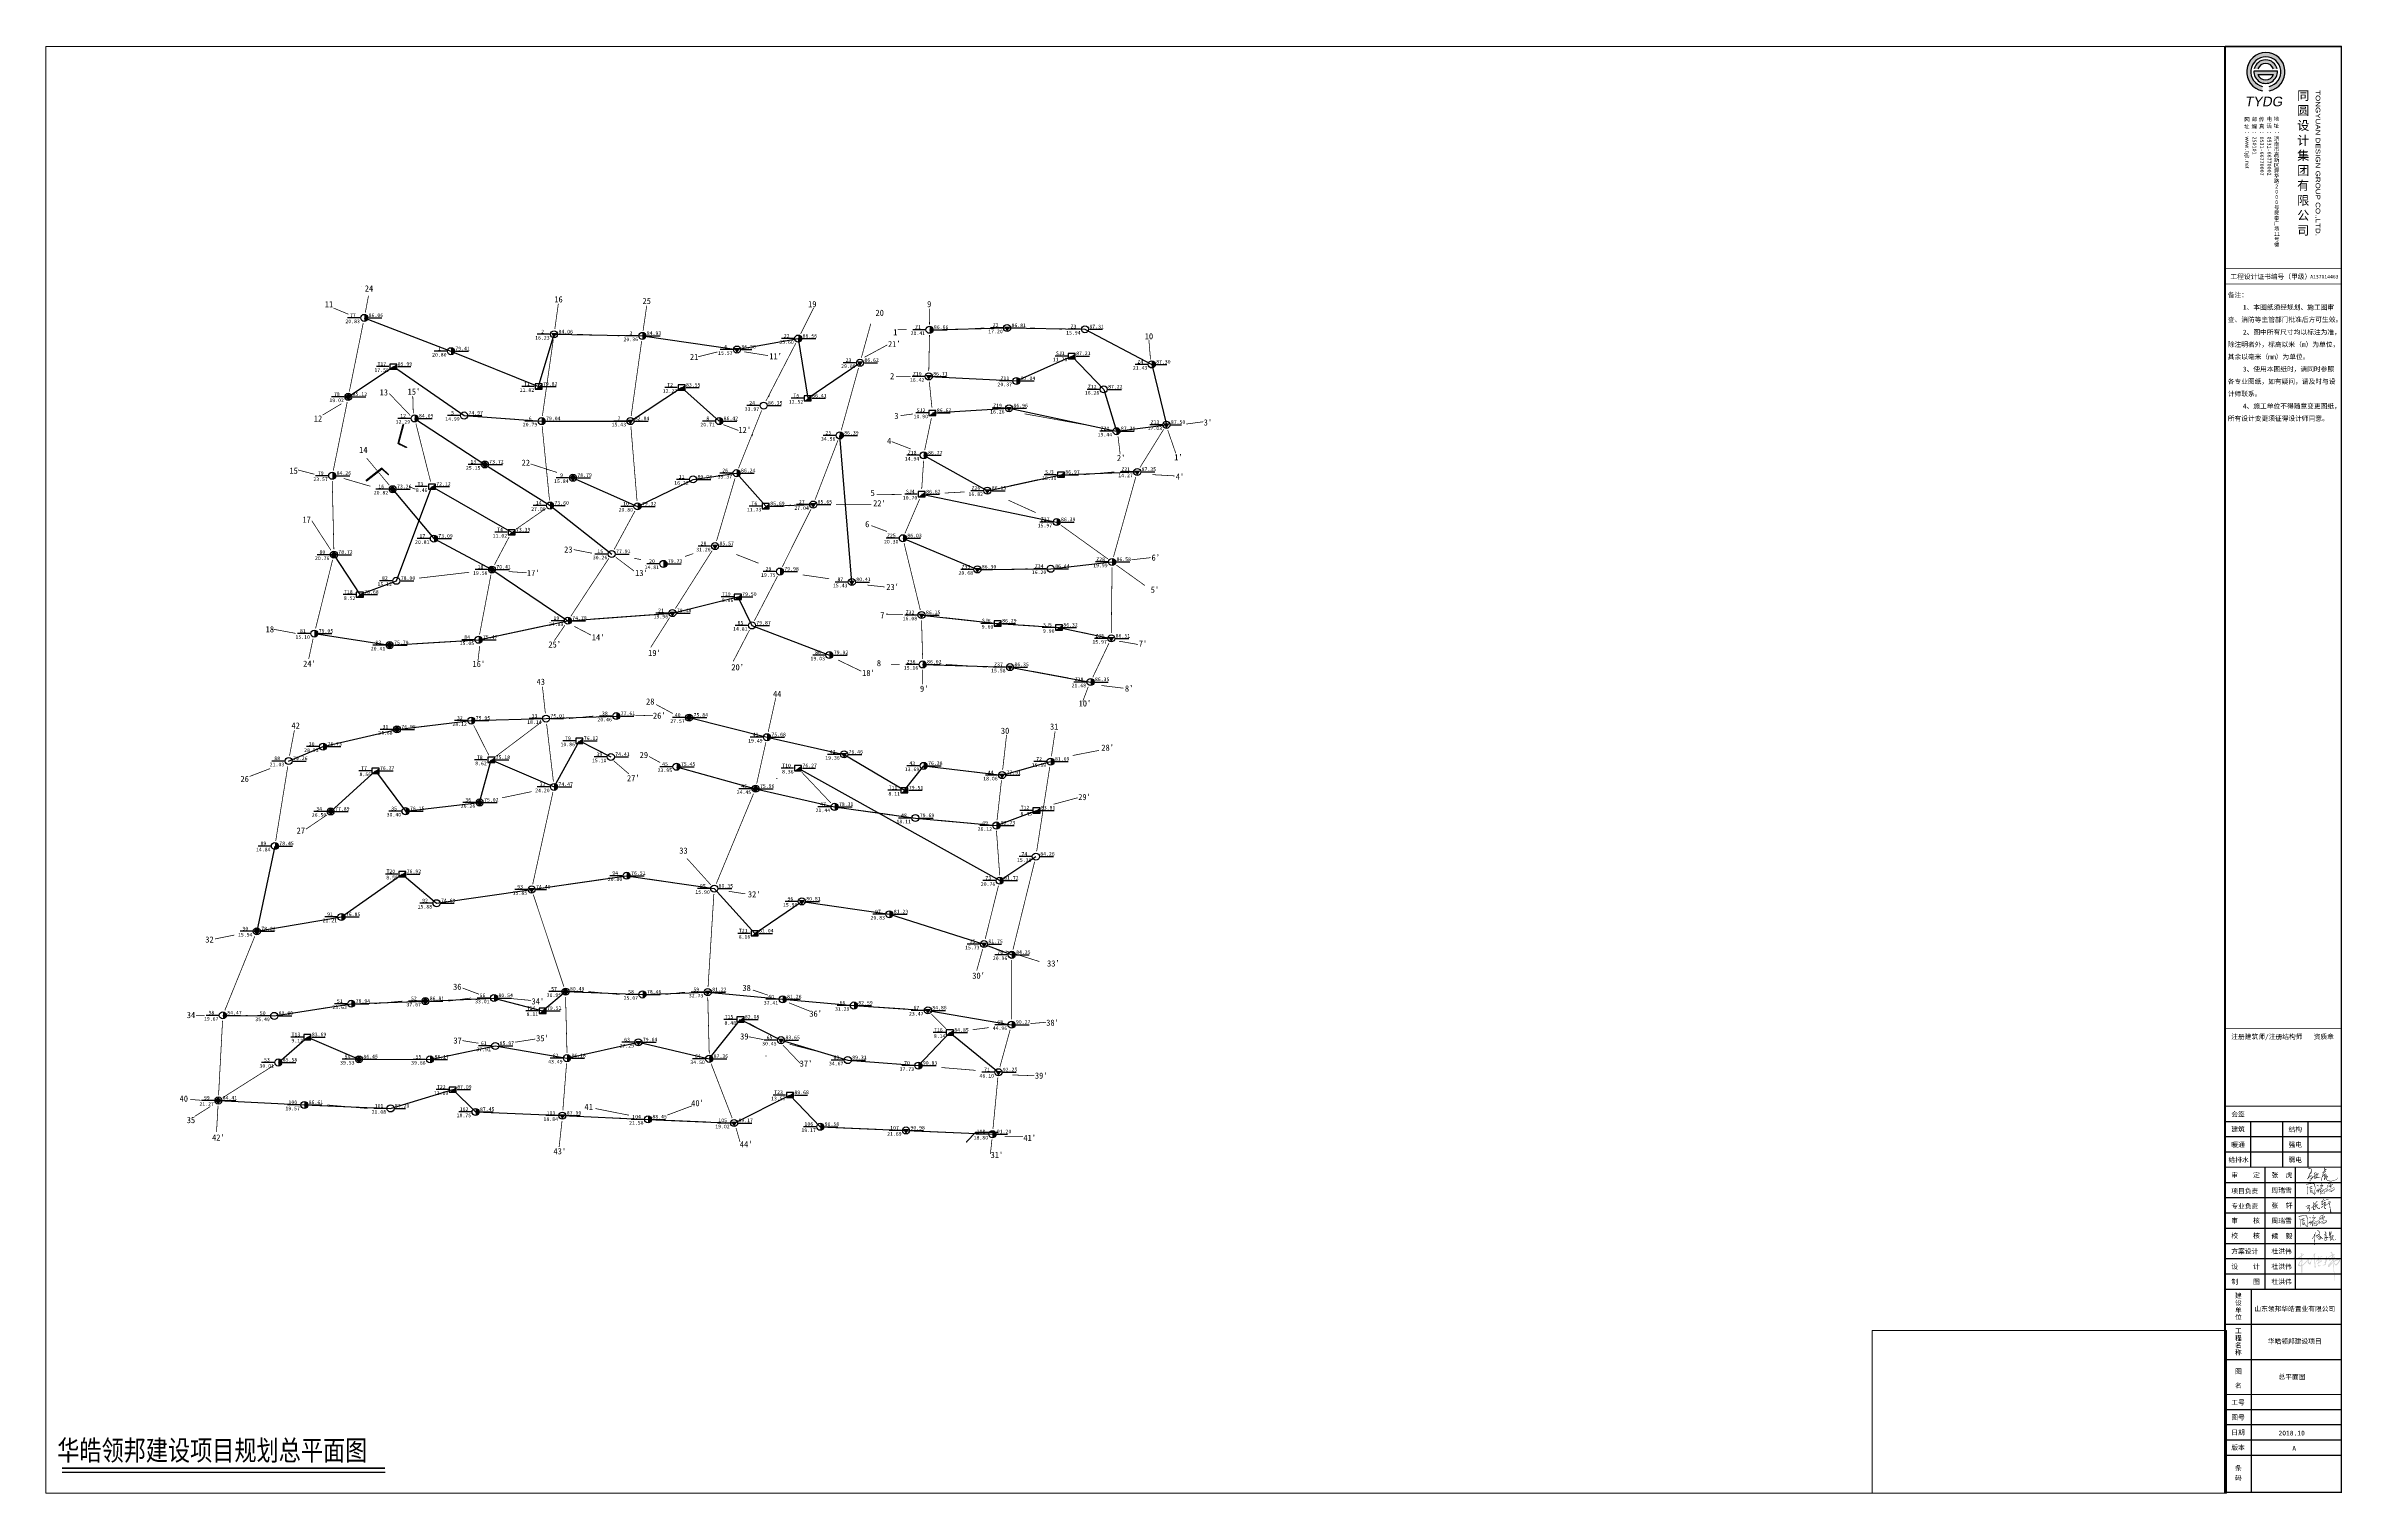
# Paper-space layout 'Layout1' of a CAD drawing. Extents: x 384 to 1688, y -122 to 699.
# The model-space entities are those that its viewports show. They can reach past a viewport. Long polylines and large blocks are cut down to what shows.
import ezdxf
from ezdxf.enums import TextEntityAlignment as Align

# ---------------------------------------------------------------- set-up
doc = ezdxf.new("R2010")
doc.units = 0
doc.header["$LTSCALE"] = 0.5
doc.linetypes.add('DIVIDE2', pattern=[15.875, 6.35, -3.175, 0, -3.175, 0, -3.175])
doc.layers.get('0').update_dxf_attribs({"linetype": 'CONTINUOUS'})
for name, color, linetype in [('10', 7, 'DIVIDE2'), ('4', 7, 'CONTINUOUS'), ('__get_xy', 4, 'CONTINUOUS'), ('DIM_LEAD', 3, 'CONTINUOUS'), ('ECA_TK', 7, 'CONTINUOUS'), ('GH-指标体系', 7, 'CONTINUOUS'), ('J-建筑轮廓-住宅', 51, 'CONTINUOUS'), ('PUB_TITLE', 4, 'CONTINUOUS'), ('PUB_WINDW', 7, 'CONTINUOUS'), ('WALL', 4, 'CONTINUOUS'), ('勘探点', 5, 'CONTINUOUS'), ('外部构架', 195, 'CONTINUOUS')]:
    doc.layers.add(name, color=color, linetype=linetype)
doc.layers.add('GH-08-G1-公园', color=7, linetype='CONTINUOUS', lineweight=0)
doc.layers.get('0').off()
doc.layers.get('PUB_TITLE').off()
doc.styles.add('CCDI_T0G_01', font='arial.ttf')
doc.styles.add('gpsxw', font='simhei.ttf', dxfattribs={"width": 0.8})
doc.styles.add('SUNTXT', font='simhei.ttf', dxfattribs={"width": 0.85})
doc.styles.add('tyad', font='swissk.ttf', dxfattribs={"height": 2.5})
doc.styles.add('宋体', font='')
doc.styles.add('黑体', font='simhei.ttf')
doc.styles.get('宋体').set_extended_font_data('SimSun')
pattern_1 = [(233.42941, (6.591708, 20.202038), (0.02549917, -0.01891705), [])]

# ---------------------------------------------------------------- blocks, each defined once
blk = doc.blocks.new('A$C168E216E')
h = blk.add_hatch(color=256)
h.dxf.hatch_style = 1
h.paths.add_polyline_path([(34881, 389728), (90821, 400549), (168420, 415877), (249625, 423992), (293835, 407762), (329024, 293249), (326316, 147177), (325415, 18237), (246016, 91274), (222555, 105701), (233384, 76847), (290226, 28157), (314322, 0), (338011, 0), (340267, 41149), (339042, 187685), (343371, 292935), (331829, 370791), (302974, 431344), (242378, 442879), (105319, 424136), (0, 405393), (2883, 388092)])
h.paths.add_polyline_path([(91474, 263782), (139384, 288002), (157982, 296451), (159674, 322924), (176583, 333627), (187293, 325178), (171511, 313349), (170946, 305463), (171511, 298704), (200257, 315038), (222801, 316165), (235764, 315038), (235202, 307153), (203075, 298140), (167565, 281807), (159112, 252516), (151220, 224917), (156293, 220974), (171511, 231113), (204202, 257586), (231819, 254769), (216601, 238435), (183910, 219847), (157982, 204076), (146710, 206893), (132619, 213651), (143891, 244631), (155728, 275611), (144456, 277863), (113456, 260965), (90347, 249138)], flags=17)
h.paths.add_polyline_path([(155829, 188552), (167454, 163561), (165692, 145609), (165340, 143497), (185065, 154409), (212187, 164617), (232969, 166729), (237899, 149129), (220992, 135400), (215005, 119209), (226627, 120969), (240013, 131529), (250228, 132937), (236138, 118505), (170272, 67114), (157239, 65706), (150547, 73801), (166749, 88233), (206549, 125545), (219935, 147017), (224866, 155465), (199153, 142441), (167101, 127305), (160057, 115337), (161816, 100201), (140684, 99850), (141389, 116041), (154420, 128713), (149490, 152297), (149137, 173417), (148785, 183272), (154772, 186088)], flags=17)
h.paths.add_polyline_path([(34881, 302266), (50220, 257182), (55635, 186851), (54731, 124635), (48415, 47994), (48415, 40780), (59244, 18237), (73679, 16434), (71876, 37173), (66461, 53403), (70070, 108405), (67363, 253575), (58339, 296855), (47513, 322103), (37588, 314889)], flags=17)
h.paths.add_polyline_path([(450557, 337782), (425519, 335582), (403780, 331045), (392775, 331320), (393873, 340807), (417402, 351806), (442715, 352768), (461977, 349331), (475459, 333520), (467480, 320184), (457438, 316471), (454547, 324446), (460602, 328982), (458262, 336544)], flags=17)
h.paths.add_polyline_path([(378386, 165733), (375573, 150969), (378739, 145345), (388588, 151673), (410747, 181551), (437482, 205103), (439591, 218460), (456827, 236037), (455068, 211782), (438184, 183660), (441350, 165733), (483835, 212808), (553109, 274846), (611591, 338681), (618788, 357562), (594495, 348571), (555809, 323396), (534216, 325195), (523420, 357562), (536016, 371049), (549511, 372847), (542314, 350370), (545912, 338681), (563006, 346773), (631384, 378242), (645778, 355764), (615190, 314405), (488332, 209212), (463140, 182238), (452345, 171450), (470337, 176844), (558508, 228992), (602594, 263158), (605293, 248772), (595397, 235286), (541415, 200220), (540514, 149872), (554011, 148074), (635882, 198422), (722252, 228093), (787032, 229891), (814921, 205615), (792428, 173249), (730351, 113009), (704260, 87834), (698861, 40183), (672770, 36586), (684464, 70752), (670970, 63559), (629584, 46476), (603493, 41082), (577402, 49174), (572003, 70752), (584599, 127394), (616988, 152569), (623286, 132789), (643081, 154367), (660174, 172349), (681768, 166955), (705159, 117504), (705159, 97724), (767237, 172349), (792428, 200220), (789729, 216404), (768138, 219102), (656576, 196624), (574703, 148973), (546811, 123798), (537817, 84237), (543213, 19503), (528819, 18604), (523420, 42880), (518021, 77045), (519822, 106715), (527019, 123798), (525221, 188532), (494630, 176844), (486532, 139982), (464941, 91430), (429853, 89632), (427153, 122000), (430752, 143578), (420855, 152569), (429853, 159762), (430752, 176844), (426254, 177743), (410060, 147175), (390265, 131890), (371371, 130991), (366873, 148973), (371371, 163358)])
h.paths.add_polyline_path([(620620, 111849), (614998, 131867), (597076, 125194), (589343, 97450), (583721, 60927), (623081, 55309), (686687, 83051), (693716, 99909), (681415, 151884), (670521, 157152), (647679, 146265), (629055, 115010), (626946, 112200)], flags=16)
h.paths.add_polyline_path([(438394, 145543), (467578, 159950), (478127, 163113), (470392, 136056), (451052, 112162), (439449, 112865), (435933, 129379), (438747, 137812)], flags=16)
h.paths.add_polyline_path([(488498, 190404), (492669, 201812), (494863, 213000), (500570, 218924), (497498, 200715), (497330, 192789), (486933, 186658), (488058, 188650)], flags=17)
h.paths.add_polyline_path([(813832, 350739), (816462, 360372), (826760, 363437), (828949, 368693), (819309, 373728), (802659, 367379), (801807, 314981), (799003, 264581), (807970, 243860), (814695, 252821), (815817, 270741), (818617, 312741), (815817, 331781)])
h.paths.add_polyline_path([(820465, 414259), (875426, 433313), (905149, 446764), (943843, 464698), (951133, 455732), (932628, 446203), (922532, 434435), (921410, 383996), (970203, 399127), (993755, 405853), (1003289, 390720), (988708, 375589), (969081, 348689), (952817, 335237), (941599, 308337), (941040, 302172), (943843, 297689), (955620, 303293), (964594, 310579), (966276, 306096), (967960, 293206), (930944, 281997), (924776, 290403), (931506, 312260), (947208, 339721), (933188, 337480), (923654, 328513), (923654, 291524), (920851, 272469), (910755, 266304), (892809, 266304), (881594, 273590), (900102, 274150), (910195, 274150), (910755, 311139), (911317, 317304), (900662, 305535), (892250, 292645), (857480, 289843), (852993, 302733), (868136, 310019), (881594, 310019), (897858, 320106), (910195, 329633), (911317, 346446), (910755, 365502), (893931, 353172), (866452, 338040), (849068, 320106), (838972, 308337), (831120, 297689), (822708, 298810), (831682, 312820), (868136, 350930), (902343, 373347), (910195, 378392), (908514, 433313), (897296, 431072), (867014, 412017), (829439, 400809), (809809, 405853), (811493, 410336)])
h.paths.add_polyline_path([(921752, 370990), (948055, 384350), (969535, 392016), (987726, 388074), (980493, 378656), (964493, 367047), (952219, 355658), (943890, 348430), (930960, 343611), (927672, 338135), (925698, 336383), (922631, 342297), (922848, 352810)], flags=16)
h.paths.add_polyline_path([(767208, 129159), (819294, 166657), (879221, 205835), (965470, 246692), (1018677, 263483), (1062361, 265162), (1073563, 224864), (1062361, 187366), (1003555, 148748), (966030, 120763), (913384, 108450), (873061, 115166), (868579, 134755), (912825, 171135), (965470, 179530), (970511, 158262), (957068, 145949), (959869, 143150), (992913, 162180), (1046120, 205275), (1061802, 225424), (1058442, 247811), (1050600, 255088), (1009154, 250610), (953708, 232140), (853459, 172814), (784011, 123002), (770568, 111808), (758247, 119083)])
h.paths.add_polyline_path([(876400, 127972), (919115, 158412), (950975, 168909), (961480, 165761), (947475, 144067), (932068, 124823), (925418, 114325), (903009, 113976), (877099, 121323)], flags=16)
h = blk.add_hatch(color=256)
h.dxf.hatch_style = 1
h.paths.add_polyline_path([(564229, 369136), (575806, 379377), (578514, 405298), (569322, 422988), (559451, 437615), (569664, 453263), (585322, 429111), (588045, 405298), (589065, 383187), (580216, 362437), (564216, 361076), (561153, 363797)])
blk = doc.blocks.new('A$C495A1721')
h = blk.add_hatch(color=256)
h.dxf.hatch_style = 1
h.paths.add_polyline_path([(71245, 472080), (62777, 481147), (68826, 486587), (106025, 487494), (124473, 479031), (142014, 462106), (151692, 448204), (154444, 413860), (136559, 369417), (94986, 302269), (73716, 291158), (73233, 278598), (87251, 281496), (56415, 203885), (30912, 154458), (17774, 120477), (0, 99625), (2318, 86496), (17002, 81863), (23184, 85724), (39413, 115843), (68007, 142101), (94283, 170676), (118240, 186122), (148379, 206974), (165381, 206202), (178519, 178399), (166154, 125111), (136014, 105804), (125968, 110437), (116694, 115071), (109739, 101170), (115149, 85724), (125195, 85724), (151471, 98081), (159972, 100398), (136787, 61011), (122877, 37069), (106648, 13128), (104329, 20079), (106648, 48654), (115921, 72595), (101238, 75684), (101238, 56377), (91964, 21624), (91964, 5405), (98920, -1), (117467, 3089), (134469, 30891), (180065, 105031), (213296, 145963), (246526, 176855), (266620, 193073), (265847, 145963), (263528, 105804), (276666, 89585), (303714, 84952), (323035, 97308), (346219, 128200), (350083, 144418), (387178, 145191), (420409, 146735), (479915, 151369), (496917, 159092), (500781, 162953), (482234, 167587), (466778, 167587), (408817, 163726), (370176, 163726), (357811, 166043), (370176, 179944), (383314, 215469), (408044, 261035), (421954, 286520), (428137, 300422), (415772, 308917), (405726, 309689), (382541, 291926), (352401, 254856), (330763, 229371), (297532, 192300), (282076, 183033), (281303, 197706), (291349, 210063), (311443, 223192), (326899, 245589), (343128, 261035), (350856, 273391), (355493, 298877), (356266, 312006), (340036, 332086), (316079, 340581), (292122, 337492), (275893, 326680), (270483, 276480), (265847, 223965), (265847, 206974), (204022, 163726), (189338, 145191), (197839, 176855), (191657, 203113), (166154, 220103), (146061, 223192), (112057, 206202), (85782, 186894), (58733, 159864), (46368, 144418), (42504, 146735), (61825, 185350), (85782, 220875), (91191, 244044), (108966, 257945), (109739, 275708), (105102, 281886), (123650, 295788), (156880, 310461), (170791, 326680), (174655, 339036), (171564, 348304), (160744, 343670), (140651, 332086), (120558, 312778), (115921, 307372), (119013, 315867), (127513, 328224), (137560, 339808), (156108, 358344), (167700, 378423), (173109, 406998), (176973, 435573), (169245, 461059), (157653, 477277), (133696, 491178), (104329, 503535), (64143, 500446), (48687, 497356), (41732, 485000), (44823, 472643), (61825, 462603), (71098, 466465)])
h.paths.add_polyline_path([(278680, 226216), (284960, 255178), (286409, 279314), (291722, 313104), (301383, 325172), (309111, 328551), (321670, 327585), (340026, 318897), (340992, 295726), (337611, 284624), (315391, 259523), (299934, 238766), (281578, 215113)], flags=16)
h.paths.add_polyline_path([(294311, 176686), (310609, 186940), (327208, 202623), (345316, 219211), (365235, 242435), (381834, 268071), (394510, 281944), (398433, 275309), (392397, 257213), (382740, 237911), (372780, 221926), (359802, 202925), (350748, 187242), (347127, 172765), (347127, 163717), (336866, 160701), (319361, 164320), (298235, 167638), (293104, 171559)], flags=16)
h.paths.add_polyline_path([(283145, 151351), (299140, 148938), (319059, 147732), (335658, 147732), (338374, 147732), (332338, 135065), (319964, 119985), (313325, 108524), (303064, 101286), (289784, 98571), (281334, 103095), (276505, 114858), (275901, 136874), (277410, 147430)], flags=16)
h = blk.add_hatch(color=256)
h.dxf.hatch_style = 1
h.paths.add_polyline_path([(650282, 545944), (643948, 534792), (635804, 527859), (634899, 523036), (635804, 520926), (643646, 520022), (652393, 522734), (654505, 523036), (655410, 512486), (646964, 491687), (646964, 452501), (647567, 429593), (651489, 417536), (642037, 410989), (619126, 390503), (607972, 377549), (596215, 366403), (585664, 352846), (575716, 341398), (574510, 332360), (582649, 322419), (601340, 323925), (607972, 324528), (595099, 313592), (577368, 235782), (562721, 198803), (541135, 107897), (529571, 60132), (527259, 38561), (539593, 23924), (555782, 21613), (563491, 56280), (558095, 70147), (550386, 58591), (547302, 40102), (542677, 46265), (551928, 80163), (565804, 155661), (583535, 177232), (605892, 208048), (652917, 262746), (663710, 272761), (658314, 249650), (644437, 230390), (640583, 184936), (641354, 131009), (632873, 89407), (639812, 57051), (652146, 52428), (661397, 60132), (665252, 84785), (683754, 112519), (723070, 157202), (735405, 166447), (737717, 158743), (730008, 127927), (726154, 90948), (729237, 60903), (752365, 34709), (787827, 20072), (828685, 9286), (900380, 6975), (962053, 10827), (1019100, 27005), (1070751, 48576), (1132159, 86143), (1155756, 108281), (1168758, 135231), (1169240, 168438), (1162979, 159294), (1153830, 136675), (1137938, 109725), (1090261, 74112), (1034399, 47643), (983351, 33687), (956865, 24543), (906421, 20546), (832517, 23007), (774624, 40240), (741367, 71014), (742599, 99325), (751221, 135022), (767234, 169487), (774624, 201491), (764770, 205184), (730281, 184258), (687170, 153485), (667462, 110403), (660072, 100556), (655145, 131329), (656376, 168257), (672389, 162102), (685939, 165795), (710573, 183028), (736440, 217493), (741367, 245805), (738904, 265500), (729050, 265500), (708110, 256883), (679780, 240881), (666230, 216263), (658840, 207646), (663767, 226110), (678548, 259345), (689634, 277809), (704415, 295042), (689634, 304889), (671157, 290118), (641595, 270423), (613265, 238419), (591094, 218724), (583703, 208877), (600948, 255652), (614497, 298734), (620656, 318429), (635437, 333200), (664999, 347971), (700719, 383668), (700719, 395977), (684707, 400901), (669926, 414441), (683475, 426751), (716732, 442753), (716732, 451369), (735208, 459986), (725354, 472295), (693329, 473526), (671157, 464909), (663767, 466140), (674853, 499375), (672389, 532610), (666230, 543688)])
h.paths.add_polyline_path([(661328, 428638), (661705, 438415), (665844, 448003), (673934, 457028), (686163, 458720), (692936, 454396), (689173, 444807), (679766, 441611), (673746, 432586), (670923, 427698), (662457, 427698)], flags=16)
h.paths.add_polyline_path([(588674, 337682), (595891, 352106), (615617, 372299), (629570, 389608), (650258, 403070), (654588, 409321), (661805, 400666), (671427, 391050), (664691, 379992), (639192, 366530), (625721, 352586), (616098, 341528), (596372, 333835)], flags=16)
h.paths.add_polyline_path([(660586, 187441), (673364, 202278), (685204, 221433), (697983, 235518), (710198, 245096), (717151, 251293), (725044, 244720), (722601, 229321), (713393, 208099), (697795, 196644), (688211, 187441), (675996, 175986), (663029, 177300), (661149, 180493)], flags=16)
blk = doc.blocks.new('A$C4ED020E4')
h = blk.add_hatch(color=256)
h.dxf.hatch_style = 1
h.paths.add_polyline_path([(40867, 265815), (15778, 237900), (1, 238934), (733, 250106), (1675, 264481), (12485, 263773), (12084, 257651), (48339, 307184), (77207, 346624), (81433, 364026), (79533, 392938), (78212, 413034), (85737, 425487), (96594, 428070), (98735, 419070), (95301, 407920), (92355, 398355), (93750, 381830), (106156, 407827), (128491, 462695), (134400, 477211), (146055, 480764), (150724, 465449), (143587, 463273), (100594, 359443), (99415, 288515), (98187, 214615), (97331, 163108), (102014, 91515), (96854, 6702), (89116, 0), (81893, 6960), (68479, 36606), (67189, 57745), (79829, 40473), (82667, 40473), (85673, 96560), (81961, 134483), (81548, 201259), (86339, 334769), (58583, 297413), (44077, 276153)])
h = blk.add_hatch(color=256)
h.dxf.hatch_style = 1
h.paths.add_polyline_path([(232162, 560940), (206459, 570958), (196434, 565563), (202603, 555032), (252211, 515475), (277143, 487477), (287682, 472836), (284340, 453571), (257098, 418388), (238353, 397602), (215466, 391517), (181839, 382025), (148212, 362017), (137944, 343290), (141538, 335595), (157453, 333799), (181069, 337390), (232408, 364838), (239852, 378434), (257564, 382282), (280666, 382539), (282720, 376125), (265552, 353717), (244515, 337566), (227326, 326285), (185935, 303128), (173372, 291854), (174141, 284679), (177987, 280579), (188243, 279811), (219011, 300309), (250549, 321577), (271574, 330801), (290292, 333876), (310548, 338232), (320035, 336438), (323881, 333619), (317214, 319527), (305676, 301590), (284138, 279811), (256703, 258287), (226960, 234458), (227473, 224465), (234909, 221390), (241575, 221646), (256703, 227539), (284138, 256237), (295163, 264949), (315676, 279298), (327214, 286985), (337214, 291597), (342598, 290060), (345931, 286985), (342598, 276480), (310035, 247525), (285933, 222927), (269523, 210116), (273113, 201916), (286189, 200379), (295420, 204478), (308240, 222415), (331829, 241888), (354136, 265718), (357726, 267768), (365418, 264693), (370290, 256750), (379528, 249575), (395938, 235995), (403117, 235739), (410040, 240095), (411578, 244707), (407219, 251369), (396963, 260850), (373631, 279554), (363887, 281348), (365426, 286729), (366451, 294672), (363887, 301590), (354400, 303897), (339529, 303897), (324658, 302103), (321837, 302103), (323632, 306971), (333888, 317221), (342093, 327726), (342606, 340538), (340042, 347200), (330042, 351812), (304145, 352837), (287479, 351299), (275428, 345150), (272351, 344125), (273120, 349250), (290299, 357705), (297222, 371029), (302689, 384844), (299325, 394288), (291157, 396529), (269854, 397970), (255599, 396849), (256560, 400211), (269533, 407414), (275940, 418938), (301183, 457331), (303231, 470891), (301951, 484962), (293247, 501081), (266621, 526921), (243606, 547164), (234137, 556627)])
h.paths.add_polyline_path([(205989, 362678), (209347, 368431), (206309, 372426), (196715, 369390), (182964, 362519), (169532, 354369), (164096, 348617), (159299, 345900), (165055, 343663), (174809, 349256), (190799, 353890)], flags=16)
h = blk.add_hatch(color=256)
h.dxf.hatch_style = 1
h.paths.add_polyline_path([(504622, 479552), (497735, 489237), (488043, 496883), (482687, 505039), (483198, 512176), (491359, 515999), (508447, 508608), (522475, 493825), (525791, 481846), (525281, 479297), (538543, 473180), (540839, 449986), (529727, 407048), (522796, 398900), (518720, 391975), (529319, 394419), (539103, 391160), (547664, 380975), (551250, 370332), (555324, 345495), (554509, 320658), (555731, 301522), (556139, 291343), (567547, 301114), (581400, 310479), (590771, 311701), (598512, 310072), (603809, 304372), (599734, 296636), (586697, 295414), (580178, 292564), (572436, 289307), (570399, 286457), (578955, 286049), (594845, 292564), (610328, 293786), (627848, 292564), (640478, 288900), (647812, 286457), (646182, 293786), (645775, 307629), (650664, 309665), (651886, 297857), (663702, 282385), (673888, 273427), (672665, 266913), (667776, 264063), (664109, 264470), (653516, 275463), (644960, 279128), (617254, 280349), (598920, 278313), (569177, 270984), (557769, 269356), (565917, 245740), (570059, 224925), (574539, 216378), (565946, 192198), (549402, 188637), (524968, 178209), (509951, 173631), (492899, 173885), (479918, 178972), (472792, 197540), (475337, 220431), (478900, 244085), (477628, 258329), (473301, 274607), (492644, 312251), (512497, 316575), (510206, 297498), (503079, 281475), (502316, 278422), (512497, 284272), (531076, 304875), (541257, 304875), (538458, 317592), (538967, 333870), (540199, 362880), (535367, 374569), (527993, 375078), (517314, 364151), (504091, 346109), (490106, 334166), (481715, 330609), (475612, 333404), (481969, 352970), (503837, 377365), (510448, 397693), (525196, 440383), (527231, 455121), (522399, 460966), (517568, 446482), (506380, 422342), (496717, 403538), (487817, 385496), (479681, 380414), (468492, 380668), (463153, 385496), (469509, 398201), (486800, 419801), (499006, 442670), (507143, 467573), (510361, 475622)])
h.paths.add_polyline_path([(542292, 287897), (528843, 278768), (517425, 267611), (502707, 258482), (497886, 259243), (493826, 245296), (495095, 221966), (494080, 205737), (500424, 197369), (504991, 192298), (518947, 191030), (542292, 200919), (554726, 208273), (558278, 220699), (551681, 233631), (546352, 247831), (543815, 266343), (543815, 280543)], flags=16)
h = blk.add_hatch(color=256)
h.dxf.hatch_style = 1
h.paths.add_polyline_path([(640847, 482817), (646232, 496111), (646390, 509563), (653833, 515418), (661593, 515260), (669353, 504340), (679646, 468100), (678379, 439455), (678855, 432017), (697143, 480759), (708078, 511921), (720632, 524062), (727516, 526895), (732376, 515564), (738046, 493305), (733591, 471855), (716236, 390643), (703686, 363538), (700852, 335624), (700852, 322273), (696804, 311351), (705710, 314587), (723118, 337646), (749026, 364347), (761576, 375270), (781007, 384170), (795581, 386193), (808940, 377697), (809750, 363538), (808940, 336433), (787484, 300428), (767243, 269682), (765398, 262782), (761795, 259534), (777973, 240943), (801026, 223159), (826506, 202547), (840661, 194059), (843088, 189613), (834190, 181530), (822461, 179913), (807497, 196080), (778377, 215076), (764222, 227201), (756942, 242559), (754515, 246601), (750471, 242559), (733889, 203355), (712454, 177084), (707196, 165767), (691018, 165767), (678076, 186380), (675650, 209013), (676458, 220330), (681716, 249430), (690614, 277318), (694658, 287018), (713667, 301568), (722969, 301164), (735911, 295505), (747235, 279339), (749662, 275297), (751280, 272872), (758964, 284593), (765435, 300356), (777973, 322181), (785657, 337135), (793746, 355323), (796981, 366235), (796577, 371893), (793746, 375127), (779995, 369468), (760986, 350472), (737933, 333093), (722565, 309247), (710027, 303185), (698298, 293889), (689400, 291464), (682929, 299951), (684547, 322181), (688161, 361276), (697215, 398113), (706915, 433011), (721789, 469848), (723083, 498930), (721143, 506685), (714676, 495699), (708856, 475664), (703682, 451106), (687515, 413623), (679107, 398759), (671347, 377432), (668114, 352874), (666174, 341242), (658413, 338657), (650006, 340595), (645479, 354813), (653886, 381310), (655180, 409099), (660353, 433657), (661000, 464032), (662293, 484066), (659707, 488590), (657120, 488590), (651300, 483420), (646126, 475664), (639124, 471539), (635839, 476338)])
h.paths.add_polyline_path([(739209, 266598), (730874, 284773), (721022, 286540), (712434, 285783), (706119, 278967), (703593, 266093), (696267, 246909), (694247, 243122), (690458, 232773), (690205, 218889), (691973, 199452), (691973, 187083), (696773, 185063), (704856, 193898), (719759, 224442), (739462, 255239)], flags=16)
edge = h.paths.add_edge_path()
edge.add_line((864908, 218244), (867749, 209728))
h = blk.add_hatch(color=256)
h.dxf.hatch_style = 1
h.paths.add_polyline_path([(895210, 213513), (887950, 220453), (880533, 224080), (871852, 224080), (864908, 218244), (867749, 209728), (869011, 210201), (876271, 201999), (883689, 199949), (891896, 202473)])
blk = doc.blocks.new('A$C6C1F7153')
h = blk.add_hatch(color=256)
h.dxf.hatch_style = 1
h.paths.add_polyline_path([(7738, 256431), (0, 236545), (23767, 234336), (90648, 274107), (142052, 286258), (140394, 268031), (91200, 222737), (47534, 184624), (53062, 165290), (90096, 169157), (122707, 179099), (134314, 184071), (143158, 170262), (143158, 133805), (125469, 81331), (107782, 58132), (123811, 52055), (141500, 63103), (150897, 95692), (161951, 134910), (158635, 192909), (138736, 202299), (91200, 189595), (66881, 182414), (105018, 204508), (148684, 253669), (164715, 291783), (151448, 307249), (75723, 289573), (21003, 252565)])
h = blk.add_hatch(color=256)
h.dxf.hatch_style = 1
h.paths.add_polyline_path([(361620, 342149), (383721, 369206), (424607, 418347), (435104, 429943), (451127, 433808), (460521, 448164), (435658, 444850), (390902, 417795), (367143, 367549), (346700, 350432), (314101, 387426), (295316, 400678), (286474, 397365), (279845, 372518), (275977, 280308), (269347, 240553), (220171, 199693), (214093, 188650), (225697, 175951), (271003, 197484), (279169, 144188), (300708, 120454), (322801, 109416), (341581, 114383), (361464, 136460), (383557, 207111), (381899, 255682), (384661, 265065), (410620, 222565), (444863, 182272), (479659, 158539), (518874, 151364), (542625, 171786), (541519, 197175), (519980, 192207), (513902, 176753), (490153, 172337), (412829, 246299), (403993, 261201), (407306, 270584), (428848, 281624), (453148, 292662), (466956, 304253), (454252, 312532), (413381, 322467), (392394, 319156), (371959, 328539), (360358, 335714)])
h.paths.add_polyline_path([(326809, 345463), (305814, 375279), (300288, 381353), (289790, 339941), (292552, 291904), (284265, 266504), (305262, 288590), (335096, 332211), (340070, 343806), (335096, 345463)], flags=16)
h.paths.add_polyline_path([(350568, 328346), (367697, 315094), (393112, 310124), (426265, 309572), (432894, 303499), (404715, 285830), (391456, 283620), (382614, 302947), (370459, 307364), (371011, 285830), (367697, 263192), (346700, 251595), (316311, 242761), (288132, 226196), (287581, 250492), (325705, 290799), (343386, 318959)], flags=16)
h.paths.add_polyline_path([(268316, 230749), (252127, 217806), (250832, 204647), (275223, 206157), (281700, 223414), (274143, 233553)], flags=16)
h.paths.add_polyline_path([(289127, 208055), (354386, 234625), (370270, 252567), (367853, 222202), (361638, 167683), (337467, 135248), (317785, 141114), (302594, 177690), (289816, 210816)], flags=16)
h = blk.add_hatch(color=256)
h.dxf.hatch_style = 1
h.paths.add_polyline_path([(590192, 430278), (628835, 435450), (641946, 466482), (656091, 512339), (668858, 536475), (681281, 537509), (685076, 534061), (695426, 524062), (683003, 518890), (674379, 518890), (665752, 505444), (652643, 462344), (646778, 443035), (668169, 453724), (701291, 471998), (730617, 479239), (742695, 481308), (743729, 469585), (742003, 460275), (730273, 453724), (719576, 462344), (698876, 450276), (675760, 443380), (644361, 429589), (639532, 421659), (630216, 363733), (625040, 331323), (622280, 320289), (655402, 342355), (686454, 356837), (693700, 379249), (697151, 398212), (709571, 414418), (728547, 411660), (742348, 410280), (755115, 420624), (756151, 403039), (758910, 397177), (773402, 376146), (748436, 315142), (715708, 295277), (719019, 266057), (731156, 206515), (744949, 175089), (757086, 187218), (760395, 193283), (764257, 177295), (764257, 157999), (744957, 144598), (725654, 157827), (711863, 180979), (706348, 215705), (706897, 255393), (699177, 281301), (673804, 259802), (642915, 228935), (616438, 204681), (611475, 182081), (581687, 183184), (593822, 205783), (611475, 233345), (661117, 264213), (691454, 292325), (693661, 306105), (692558, 346345), (672148, 333115), (649534, 315476), (629677, 301144), (609267, 303901), (603200, 312720), (604304, 347447), (623609, 402018), (625262, 415247), (603752, 406978), (581687, 408080), (581135, 425720)])
h.paths.add_polyline_path([(715115, 385735), (717485, 397799), (731498, 405770), (736457, 400599), (729343, 393275), (714467, 382288), (714252, 381857)], flags=16)
h.paths.add_polyline_path([(707568, 355575), (726110, 374748), (743356, 387028), (746156, 389398), (755858, 379057), (760384, 372594), (758876, 359022), (746589, 343726), (727832, 324769), (719211, 305165), (703690, 318090), (704983, 337048)], flags=16)
h.paths.add_polyline_path([(770757, 300636), (765804, 312041), (759990, 306661), (743840, 295257), (726830, 281915), (729630, 272446), (763221, 279118), (832340, 327318), (893278, 357230), (905846, 285137), (916413, 170730), (920817, 95926), (940190, 0), (972776, 17601), (956923, 70405), (941952, 139049), (923460, 260495), (913770, 346740), (913770, 375783), (926099, 394263), (941952, 402184), (947237, 419786), (919936, 437386), (875024, 454987), (866216, 440907), (866216, 401304), (886472, 383703), (873263, 366982), (794003, 317699), (777273, 301858)])
h.paths.add_polyline_path([(899838, 384332), (885636, 402609), (873156, 431851), (879612, 437658), (887573, 433357), (911887, 427121), (930605, 418951), (920708, 400030), (913392, 386267), (903926, 378527)], flags=16)
h.paths.add_polyline_path([(834656, 492264), (826040, 501219), (807775, 497775), (785718, 494675), (782962, 510518), (791921, 523605), (825695, 515683), (850509, 507419), (870498, 496742), (848097, 481244), (830522, 491231)])
blk = doc.blocks.new('A$C5B9F7637')
h = blk.add_hatch(color=256)
h.dxf.hatch_style = 1
h.paths.add_polyline_path([(327105, 526382), (221021, 428487), (211639, 441807), (223353, 506756), (228364, 534543), (210451, 553554), (204581, 648527), (264029, 693606), (247300, 703756), (180682, 730624), (190730, 701768), (192730, 680435), (192730, 656768), (145075, 629984), (95946, 600020), (61514, 600850), (40923, 604491), (19463, 627533), (23393, 634827), (26948, 638380), (18527, 639876), (7860, 638380), (1497, 636136), (0, 625850), (8608, 609953), (30691, 593870), (51652, 584893), (78686, 579769), (106443, 581682), (130372, 590769), (166266, 613725), (189716, 631899), (192109, 636203), (192587, 603682), (193544, 556813), (190194, 544857), (178548, 538766), (153290, 509700), (147167, 492108), (134921, 472222), (117317, 436273), (118083, 408737), (137983, 401853), (172425, 398029), (199979, 400324), (198730, 270768), (201397, 243768), (209665, 221848), (222397, 244435), (220063, 273768), (218846, 409171), (238738, 419875), (264751, 439754), (308362, 480277), (338201, 517742), (379063, 587768), (359623, 536092), (360388, 490982), (386402, 451223), (409355, 444342), (429247, 445107), (432307, 460398), (443784, 512390), (458321, 556736), (485099, 617138), (505757, 665307), (526414, 689009), (528710, 689773), (526414, 640075), (520293, 581967), (520293, 536857), (519528, 484100), (524884, 432109), (528710, 369413), (557783, 362531), (565434, 394644), (564549, 471254), (566938, 495609), (615679, 554823), (628581, 536676), (653429, 567238), (684490, 593025), (684012, 582997), (663942, 549570), (637660, 519963), (621413, 497041), (598954, 456928), (604688, 446423), (622847, 464091), (658208, 490356), (710772, 519485), (707905, 546227), (692135, 542884), (675411, 516620), (648651, 496564), (642917, 511367), (665376, 535244), (684490, 563418), (691658, 588727), (693560, 607436), (663455, 597408), (635740, 577351), (660110, 609346), (682092, 624627), (737523, 660920), (662500, 637520), (691649, 639908), (673012, 625105), (652465, 613166), (634307, 597408), (626661, 584037), (626661, 608391), (635262, 636565), (628572, 654712), (615192, 646116), (619015, 601705), (618537, 579739), (611369, 566846), (583654, 542969), (565974, 516705), (560717, 470384), (557372, 408305), (550204, 385383), (536347, 389681), (532045, 545860), (542559, 655746), (542559, 706365), (557373, 742180), (510543, 696814), (490951, 641420), (443730, 537768), (425485, 500548), (405416, 473806), (382479, 500548), (376744, 524425), (383912, 554032), (403026, 594145), (397770, 616589), (384868, 598920), (363364, 577909)])
h.paths.add_polyline_path([(203033, 702599), (206282, 676034), (207168, 664228), (234341, 682823), (241135, 696696), (213666, 703485), (202147, 711749)], flags=16)
h.paths.add_polyline_path([(192773, 523125), (163235, 498845), (156089, 478849), (147670, 455292), (143397, 442435), (144327, 430776), (176575, 420290), (191397, 421102), (199009, 437892), (193249, 461234), (198809, 480924), (199405, 509496)], flags=16)
h.paths.add_polyline_path([(208208, 535537), (207463, 505766), (206950, 485275), (206756, 477507), (212118, 470042), (214911, 495533), (218093, 524580), (212676, 539072)], flags=16)
h.paths.add_polyline_path([(632911, 439258), (639158, 424690), (642666, 416510), (652843, 409231), (670097, 420528), (685397, 421768), (722730, 421435), (755477, 429447), (783442, 445501), (797240, 453422), (787218, 493133), (796255, 528304), (818762, 615906), (826411, 645675), (846415, 640535), (839967, 615440), (833068, 588588), (828260, 569875), (870448, 614329), (935129, 663758), (970298, 690633), (963192, 712517), (956993, 731607), (934659, 736872), (939374, 756869), (957842, 763900), (976566, 737763), (986077, 708062), (989276, 698071), (1016945, 706931), (1036603, 701825), (1031284, 681347), (998560, 648660), (996182, 628760), (1022634, 643017), (1041655, 634106), (1038683, 613316), (1009103, 563644), (1011954, 518061), (1048540, 548925), (1106508, 573616), (1133498, 585112), (1171603, 560320), (1170653, 530406), (1118862, 452534), (1085602, 423095), (1052816, 423095), (1030960, 457757), (1026208, 503341), (1041413, 483398), (1048540, 451110), (1070872, 443038), (1113160, 481499), (1144520, 528032), (1148796, 556997), (1077999, 539903), (1014161, 499736), (1019116, 420305), (1026377, 258261), (1039397, 106435), (1041730, -38232), (1029397, 85102), (1017063, 263102), (1000545, 487409), (945037, 431464), (911827, 393061), (882412, 382157), (866756, 397328), (871500, 419611), (980145, 549044), (987261, 570379), (986312, 602618), (964014, 586024), (920366, 544777), (900441, 539087), (897120, 555681), (973977, 642443), (973028, 668520), (909929, 630117), (854895, 570379), (833546, 523442), (822160, 499736), (811248, 468445), (811722, 447584), (815992, 436205), (807927, 426723), (796541, 433835), (780410, 417715), (750730, 417435), (723278, 418620), (684849, 416250), (660730, 398435), (631440, 397802), (620053, 424352), (624797, 439998)])
h.paths.add_polyline_path([(820246, 571066), (811720, 544949), (806159, 524019), (805603, 512535), (807457, 508646), (818021, 526057), (826177, 548098), (832664, 560693), (829328, 563472), (822099, 561990)], flags=16)
h.paths.add_polyline_path([(988915, 679533), (1007617, 690635), (1016691, 693041), (1011876, 678792), (1002247, 664174), (988730, 661768)], flags=16)
h.paths.add_polyline_path([(978104, 628816), (959018, 608355), (949533, 598298), (950227, 591016), (969082, 608586), (986780, 615175), (986549, 626735), (984120, 632283), (980649, 631474)], flags=16)
h.paths.add_polyline_path([(999148, 610943), (1005627, 620562), (1021360, 625557), (1020620, 611498), (1008218, 591891), (1002480, 579312), (999888, 588746), (1000999, 597810)], flags=16)
h.paths.add_polyline_path([(991665, 542340), (941855, 473827), (899775, 429412), (881808, 408622), (893628, 406732), (973061, 484694), (995756, 499814)], flags=16)
blk = doc.blocks.new('A$C72E72116')
h = blk.add_hatch(color=256)
h.paths.add_polyline_path([(21.6, 796), (21.6, 798.4, -8.823966), (25.4, 798.4), (25.4, 796, 11.333343)])
h.paths.add_polyline_path([(16.9, 808.3), (19, 808.3, -0.711417), (27.9, 808.3), (29.9, 808.3, 0.79114)], flags=17)
h.paths.add_polyline_path([(16.8, 807.3, 1.071858), (30.1, 807.3)], flags=17)
h.paths.add_polyline_path([(27.8, 805.2, -0.701619), (19, 805.2)], flags=16)
for p, q in [((0.4, 174.4), (0.4, 821)), ((0.4, 174.4), (0.4, 821)), ((0.4, 174.4), (0.4, 821)), ((16.8, 807.3), (30.1, 807.3)), ((19, 805.2), (27.8, 805.2))]:
    blk.add_line(p, q)
at = {"const_width": 0.5}
blk.add_lwpolyline([(66.4, 695), (0.4, 695)], dxfattribs=at)
blk.add_lwpolyline([(66.4, 695), (0.4, 695)], dxfattribs=at)
for centre, radius, start, end in [((23.5, 806.7), 10.9, 280.1324, 259.9627), ((23.5, 806.7), 8.52, 282.9926, 257.1302), ((23.4, 806.8), 6.69, 13.3022, 166.6978), ((23.4, 806.8), 4.69, 19.1426, 160.8574), ((23.4, 806.8), 6.69, 176.0272, 3.9728), ((23.4, 806.8), 4.69, 199.8915, 340.1085)]:
    blk.add_arc(centre, radius, start, end)
at = {"layer": 'ECA_TK'}
for p, q in [((66.4, 821), (0.4, 821)), ((66.4, 821), (6.4, 821)), ((0.4, 210.9), (66.4, 210.9)), ((15, 185), (15, 210.9)), ((32.9, 210.9), (32.9, 185)), ((47.5, 185), (47.5, 210.9)), ((0.4, 202.3), (66.4, 202.3)), ((0.4, 193.6), (66.4, 193.6)), ((23.1, 115.8), (23.1, 185)), ((40.2, 185), (40.2, 115.8)), ((0.4, 176.3), (66.4, 176.3)), ((0.4, 167.7), (66.4, 167.7)), ((0.4, 159), (66.4, 159)), ((0.4, 150.4), (66.4, 150.4)), ((0.4, 141.7), (66.4, 141.7)), ((0.4, 133.1), (66.4, 133.1)), ((0.4, 124.4), (66.4, 124.4)), ((0.4, 115.8), (66.4, 115.8)), ((15.4, 0.4), (15.4, 115.8)), ((0.4, 95.8), (66.4, 95.8)), ((0.4, 75.8), (66.4, 75.8)), ((66.4, 47.3), (0.4, 47.3)), ((66.4, 38.7), (0.4, 38.7)), ((66.4, 30), (0.4, 30)), ((66.4, 21.4), (0.4, 21.4))]:
    blk.add_line(p, q, dxfattribs=at)
for points, const_width in [([(0.4, 0.4), (0.4, 821)], 0.8), ([(0.4, 695), (66.4, 695)], 0.5), ([(0.4, 686.3), (66.4, 686.3)], 0.5), ([(0.4, 263.6), (66.4, 263.6)], 0.5), ([(0.4, 219.6), (66.4, 219.6)], 0.5), ([(0.4, 185), (66.4, 185)], 0.5), ([(66.4, 56), (0.4, 56)], 0.5)]:
    blk.add_lwpolyline(points, dxfattribs=dict(at, const_width=const_width))
at = {"layer": 'ECA_TK', "const_width": 0.8}
blk.add_lwpolyline([(0.4, 0.4), (66.4, 0.4), (66.4, 821), (0.4, 821)], close=True, dxfattribs=at)
for name, p, xscale, yscale, zscale in [('A$C495A1721', (47, 176.9), 1.5e-05, 1.5e-05, 1.5e-05), ('A$C168E216E', (46.4, 169.3), 1.5e-05, 1.5e-05, 1.5e-05), ('A$C168E216E', (42.1, 151.1), 1.5e-05, 1.5e-05, 1.5e-05), ('A$C6C1F7153', (46.1, 159), 1.5e-05, 1.5e-05, 1.5e-05), ('A$C4ED020E4', (49.7, 140.7), 1.5e-05, 1.5e-05, 1.5e-05), ('A$C5B9F7637', (39.2, 119.8), 2.25e-05, 2.25e-05, 2.25e-05)]:
    blk.add_blockref(name, p, dxfattribs=dict(xscale=xscale, yscale=yscale, zscale=zscale))
for s, height, style, p in [('同', 5, '黑体', (41.3, 790.7)), ('圆', 5, '黑体', (41.3, 782.2)), ('址', 2.18, '黑体', (11.1, 774.6)), ('网', 2.18, '黑体', (11.3, 778.6)), ('编', 2.18, 'SUNTXT', (15.4, 774.6)), ('邮', 2.18, '黑体', (15.5, 778.6)), ('传', 2.18, '黑体', (19.6, 778.7)), ('真', 2.18, '黑体', (19.6, 774.7)), ('话', 2.18, '黑体', (23.8, 774.9)), ('电', 2.18, '黑体', (24, 778.8)), ('地', 2.18, '黑体', (28, 778.9)), ('址', 2.18, '黑体', (28, 775)), ('济', 2.18, '黑体', (28.1, 767.6)), ('设', 5, '黑体', (41.3, 773.7)), ('计', 5, '黑体', (41.3, 765.2)), ('南', 2.18, '黑体', (28.1, 764.6)), ('市', 2.18, '黑体', (28.1, 761.6)), ('高', 2.18, '黑体', (28.1, 758.6)), ('新', 2.18, '黑体', (28.1, 755.6)), ('集', 5, '黑体', (41.3, 756.7)), ('舜', 2.18, '黑体', (28.1, 749.6)), ('华', 2.18, '黑体', (28.1, 746.6)), ('路', 2.18, '黑体', (28.1, 743.6)), ('区', 2.18, '黑体', (28.1, 752.6)), ('有', 5, '黑体', (41.3, 739.7)), ('团', 5, '黑体', (41.3, 748.2)), ('号', 2.18, '黑体', (28.1, 728.6)), ('2', 2.18, '黑体', (28.8, 740.6)), ('0', 2.18, '黑体', (28.8, 737.6)), ('0', 2.18, '黑体', (28.8, 734.6)), ('0', 2.18, '黑体', (28.8, 731.6)), ('限', 5, '黑体', (41.3, 731.2)), ('舜', 2.18, '黑体', (28.1, 725.6)), ('泰', 2.18, '黑体', (28.1, 722.6)), ('广', 2.18, '黑体', (28.1, 719.6)), ('场', 2.18, '黑体', (28.1, 716.6)), ('公', 5, '黑体', (41.3, 722.7)), ('司', 5, '黑体', (41.3, 714.2)), ('楼', 2.18, '黑体', (28.1, 707.6)), ('11', 2.18, '黑体', (28.1, 713.6)), ('号', 2.18, '黑体', (28.1, 710.6))]:
    blk.add_text(s, height=height, dxfattribs=dict(style=style)).set_placement(p)
at = {"style": 'CCDI_T0G_01', "width": 1.25}
blk.add_text('TONGYUAN DESIGN GROUP CO.,LTD.', height=2.6, rotation=270, dxfattribs=at).set_placement((51.8, 796.3))
at = {"style": 'tyad', "oblique": 10}
blk.add_text('TYDG', height=5.5, dxfattribs=at).set_placement((11.5, 787.1))
at = {"char_height": 2.18, "width": 39.179, "attachment_point": 1, "rotation": 270, "style": '黑体'}
for s, insert in [('：{\\fArial|b0|i0|c134|p32;www}.{\\fArial|b0|i0|c134|p32;tyjt}.{\\fArial|b0|i0|c134|p32;net\\fArial|b0|i0|c0|p32;}', (14, 773)), ('：250101', (18.2, 773)), ('：0531-66770007', (22.4, 773)), ('：0531-66770002', (26.6, 773)), ('：', (31, 773))]:
    blk.add_mtext(s, dxfattribs=dict(at, insert=insert))
at = {"layer": 'ECA_TK', "style": '黑体'}
for s, p in [('工程设计证书编号（甲级）', (3.4, 689.1)), ('备注：', (1.9, 678.7)), ('查、消防等主管部门批准后方可生效。', (1.9, 664.7)), ('    1、本图纸须经规划、施工图审', (1.9, 671.7)), ('除注明者外，标高以米（m）为单位，', (1.9, 650.6)), ('    2、图中所有尺寸均以标注为准，', (1.9, 657.6)), ('其余以毫米（mm）为单位。', (1.9, 643.6)), ('    3、使用本图纸时，请同时参照', (1.9, 636.6)), ('各专业图纸，如有疑问，请及时与设', (1.9, 629.6)), ('计师联系。', (1.9, 622.6)), ('    4、施工单位不得随意变更图纸，', (1.9, 615.6)), ('所有设计变更须征得设计师同意。', (1.9, 608.6)), ('注册建筑师/注册结构师   资质章', (3.9, 257.7)), ('会签', (3.9, 213.7)), ('建筑', (3.9, 205.1)), ('暖通', (3.9, 196.4)), ('结构', (36.4, 205.1)), ('强电', (36.4, 196.4)), ('给排水', (2.3, 187.8)), ('弱电', (36.4, 187.8)), ('项目负责', (3.9, 170.1)), ('审    定', (3.9, 179.1)), ('周瑞雪', (26.7, 170.5)), ('张  虎', (26.7, 179.1)), ('专业负责', (3.9, 161.5)), ('审    核', (3.9, 153.3)), ('张  轩', (26.7, 161.8)), ('校    核', (3.9, 144.7)), ('周瑞雪', (26.7, 153.2)), ('候  毅', (26.7, 144.5)), ('方案设计', (3.9, 135.9)), ('杜洪伟', (26.7, 135.9)), ('制    图', (3.9, 118.6)), ('设    计', (3.9, 127.2)), ('杜洪伟', (26.7, 127.2)), ('杜洪伟', (26.7, 118.6)), ('建', (6, 110.7)), ('设', (6, 106.6)), ('单', (6, 102.5)), ('山东领邦华皓置业有限公司', (17, 103.2)), ('位', (6, 98.5)), ('工', (6, 90.7)), ('程', (6, 86.6)), ('称', (6, 78.5)), ('名', (6, 82.5)), ('华皓领邦建设项目', (24.6, 84.8)), ('图', (6, 67.7)), ('总平面图', (30.7, 64.6)), ('工号', (3.9, 50.1)), ('名', (6, 59.7)), ('图号', (3.9, 41.6)), ('版本', (3.9, 24.5)), ('日期', (3.9, 33.1)), ('2018.10', (30.7, 32.7)), ('A', (38.5, 24)), ('条', (6, 12.8)), ('码', (6, 7.3))]:
    blk.add_text(s, height=2.73, dxfattribs=at).set_placement(p)
at = {"layer": 'ECA_TK', "linetype": 'Continuous', "style": 'SUNTXT'}
blk.add_text('A137014463', height=2.05, dxfattribs=at).set_placement((48.7, 689.4))
blk = doc.blocks.new('A$C765D70C4')
at = {"layer": '外部构架'}
h = blk.add_hatch(dxfattribs=at)
h.set_pattern_fill('ANSI31', color=256, scale=0.02)
h.set_pattern_definition(pattern_1)
h.paths.add_polyline_path([(6.21, 20.04), (3.59, 19.66), (1.83, 24.95), (1.93, 24.97), (3.66, 19.77), (6.2, 20.14)])
h = blk.add_hatch(dxfattribs=at)
h.set_pattern_fill('ANSI31', color=256, scale=0.02)
h.set_pattern_definition(pattern_1)
h.paths.add_polyline_path([(6.21, 10.84), (3.59, 11.23), (1.83, 5.93), (1.93, 5.92), (3.66, 11.12), (6.2, 10.75)])
for points in [[(5.29, 25.47), (3.41, 22.95), (3.64, 19.98)], [(5.38, 5.94), (3.41, 7.94), (3.64, 10.9)]]:
    blk.add_lwpolyline(points)
for points in [[(6.21, 20.04), (3.59, 19.66), (1.83, 24.95), (1.93, 24.97), (3.66, 19.77), (6.2, 20.14)], [(6.21, 10.84), (3.59, 11.23), (1.83, 5.93), (1.93, 5.92), (3.66, 11.12), (6.2, 10.75)]]:
    blk.add_lwpolyline(points, close=True, dxfattribs=at)

msp = doc.modelspace()

# ---------------------------------------------------------------- linework, layer by layer
at = {"layer": '10', "ltscale": 0.2, "const_width": 0.2}
for points in [[(520455.97, 4062028.99), (520456.89, 4062033.87)], [(520451.18, 4062028.56), (520446.94, 4062030.33)], [(520509.76, 4062024.35), (520510.76, 4062031.53)], [(520534.82, 4062023.9), (520535.85, 4062031.02)], [(520579.52, 4062022.99), (520583.21, 4062030.36)], [(520616.11, 4062025.65), (520616.05, 4062030.11)], [(520455.38, 4062026.05), (520451.43, 4062006.59)], [(520461.74, 4062025.19), (520474.22, 4062020.39)], [(520505.57, 4062009.48), (520509.12, 4062021.43)], [(520509.33, 4062021.38), (520506.24, 4061999.71)], [(520516.05, 4062022.87), (520528.12, 4062022.42)], [(520534.41, 4062020.93), (520531.43, 4061999.71)], [(520541.05, 4062021.49), (520555.02, 4062019.47)], [(520567.85, 4062019.69), (520572.44, 4062020.51)], [(520578.15, 4062020.33), (520569.7, 4062003.96)], [(520579.07, 4062020.18), (520581.31, 4062006.18)], [(520596.77, 4062016.23), (520599.44, 4062025.87)], [(520607.11, 4062024.15), (520609.61, 4062024.15)], [(520616.11, 4062022.65), (520615.9, 4062012.41)], [(520622.61, 4062024.15), (520631.64, 4062024.66)], [(520644.64, 4062024.66), (520653.74, 4062024.3)], [(520665.99, 4062021.27), (520673.44, 4062017.35)], [(520678.83, 4062015.78), (520678.37, 4062021.22)], [(520486.32, 4062015.63), (520499.12, 4062010.47)], [(520555.92, 4062017.87), (520550.39, 4062016.48)], [(520563.55, 4062017.9), (520570.24, 4062016.83)], [(520582.79, 4062005.54), (520595.13, 4062013.95)], [(520597.66, 4062016.36), (520604.14, 4062019.86)], [(520646.69, 4062012.29), (520650.55, 4062014.03)], [(520657.52, 4062015.62), (520664.52, 4062008.32)], [(520452.38, 4062005.95), (520462.68, 4062012.85)], [(520465.16, 4062012.84), (520482.78, 4062000.67)], [(520532.48, 4061999.05), (520544.49, 4062006.94)], [(520595.97, 4062013.34), (520591.05, 4061995.6)], [(520610.8, 4062010.93), (520606.58, 4062010.93)], [(520616.05, 4062009.42), (520616.8, 4062002.03)], [(520622.39, 4062010.57), (520634.28, 4062009.96)], [(520679.54, 4062012.86), (520683, 4061998.64)], [(520679.54, 4062012.86), (520683, 4061998.64)], [(520449.24, 4062003.18), (520443.82, 4061999.93)], [(520450.84, 4062003.65), (520446.88, 4061984.19)], [(520468.74, 4061999.83), (520462.77, 4062006.06)], [(520469.59, 4062000.44), (520469.45, 4062005.32)], [(520546.87, 4062006.76), (520555.31, 4061999.23)], [(520568.46, 4062001.24), (520561.9, 4061984.85)], [(520623.43, 4062000.94), (520632.18, 4062001.48)], [(520665.99, 4062005.8), (520668.74, 4061996.81)], [(520474.5, 4061981.08), (520470.33, 4061997.54)], [(520471.21, 4061998.17), (520488.64, 4061986.76)], [(520490.5, 4061999.35), (520499.54, 4061998.7)], [(520506.17, 4061996.74), (520508.26, 4061975.75)], [(520512.53, 4061998.23), (520524.73, 4061998.23)], [(520531.35, 4061996.73), (520533.1, 4061975.53)], [(520557.55, 4061997.23), (520561.87, 4061995.59)], [(520611.46, 4062000.26), (520607.88, 4061999.78)], [(520616.64, 4061999.07), (520614.74, 4061989.99)], [(520643.08, 4062000.31), (520662.82, 4061996.73)], [(520669.61, 4061993.94), (520670.22, 4061988.85)], [(520675.62, 4061996.2), (520676.91, 4061996.36)], [(520682.57, 4061995.91), (520675.85, 4061985.08)], [(520683.71, 4061995.72), (520686.01, 4061989.07)], [(520688.96, 4061997.4), (520693.84, 4061998.05)], [(520462.77, 4061980.06), (520456.36, 4061987.74)], [(520590.11, 4061992.76), (520583.64, 4061975.95)], [(520610.76, 4061990.34), (520605.37, 4061992.41)], [(520441.54, 4061983.15), (520436.89, 4061984.36)], [(520446.59, 4061981.22), (520447.05, 4061961.82)], [(520449.86, 4061981.95), (520457.41, 4061979.75)], [(520491.16, 4061985.14), (520507.14, 4061975.06)], [(520510.35, 4061983.67), (520502.88, 4061986.08)], [(520555.44, 4061982.61), (520554.91, 4061982.54)], [(520560.92, 4061982.02), (520555.66, 4061964.19)], [(520562.34, 4061982.34), (520568.64, 4061975.22)], [(520614.44, 4061987.02), (520613.9, 4061978.96)], [(520620.12, 4061985.37), (520626.85, 4061981.64)], [(520638.89, 4061979.87), (520647.04, 4061981.65)], [(520659.89, 4061983.03), (520668.56, 4061983.81)], [(520674.65, 4061982.36), (520668.33, 4061959.7)], [(520679.37, 4061983.04), (520685.72, 4061982.68)], [(520464.69, 4061977.76), (520474.48, 4061966.03)], [(520470.23, 4061978.91), (520468.37, 4061979.63)], [(520520.86, 4061979.52), (520527.28, 4061976.67)], [(520539.08, 4061976.88), (520543.16, 4061978.85)], [(520576.14, 4061974.1), (520576.61, 4061974.55)], [(520589.61, 4061974.55), (520599.61, 4061974.55)], [(520608.25, 4061977.37), (520601.11, 4061977.47)], [(520613.3, 4061976.08), (520609.14, 4061966.38)], [(520620.39, 4061977.82), (520626.05, 4061978.13)], [(520638.46, 4061975.8), (520646.26, 4061972.26)], [(520446.23, 4061961.58), (520440.78, 4061969.96)], [(520507.17, 4061973.4), (520498.71, 4061967.53)], [(520509.59, 4061973.33), (520524.73, 4061961.44)], [(520532.51, 4061972.72), (520526.62, 4061961.83)], [(520582.44, 4061973.21), (520574.32, 4061956.87)], [(520604.01, 4061966.92), (520599.61, 4061968.56)], [(520653.39, 4061968.7), (520666.71, 4061959.13)], [(520481.17, 4061961.82), (520486.17, 4061959.15)], [(520496.78, 4061965.34), (520492.61, 4061957.42)], [(520520.33, 4061960.74), (520515.13, 4061961.76)], [(520554.43, 4061961.48), (520543.96, 4061945.01)], [(520608.9, 4061963.54), (520613.49, 4061944.65)], [(520614.54, 4061962.49), (520623.71, 4061958.64)], [(520446.69, 4061958.86), (520441.87, 4061939.38)], [(520447.86, 4061959.06), (520453.6, 4061950.24)], [(520471.24, 4061953.67), (520485.45, 4061955.33)], [(520493.15, 4061955.25), (520512.22, 4061942.42)], [(520496.69, 4061955.53), (520501.78, 4061955.18)], [(520525.08, 4061959.26), (520514.29, 4061942.83)], [(520527.09, 4061959.58), (520532.24, 4061955.7)], [(520532.29, 4061959.3), (520534.21, 4061958.93)], [(520546.74, 4061959.83), (520549.09, 4061960.64)], [(520561.29, 4061960.38), (520567.6, 4061957.9)], [(520636.21, 4061956.13), (520644.01, 4061956.32)], [(520656.97, 4061957.04), (520661.47, 4061957.54)], [(520667.93, 4061956.76), (520667.69, 4061938.06)], [(520669.14, 4061957.38), (520677.26, 4061951.55)], [(520673.44, 4061958.87), (520678.88, 4061959.48)], [(520460.49, 4061951.29), (520458.71, 4061950.61)], [(520491.63, 4061954.62), (520488.4, 4061937.65)], [(520572.96, 4061954.2), (520566.4, 4061941.57)], [(520580.09, 4061954.59), (520587.62, 4061953.5)], [(520598.43, 4061951.7), (520603.36, 4061951.17)], [(520519.95, 4061942.05), (520536.67, 4061943.27)], [(520542.35, 4061942.47), (520536.99, 4061934.03)], [(520549.46, 4061945.31), (520555.39, 4061946.79)], [(520562.36, 4061947.02), (520565.04, 4061941.58)], [(520608.53, 4061943.35), (520603.78, 4061943.45)], [(520620.31, 4061942.48), (520629, 4061941.53)], [(520436.18, 4061938), (520429.98, 4061939.15)], [(520441.15, 4061936.46), (520439.91, 4061930.73)], [(520447.93, 4061936.93), (520456.46, 4061935.63)], [(520469.37, 4061935.04), (520481.63, 4061935.78)], [(520494.47, 4061937.53), (520507.11, 4061940.23)], [(520512.64, 4061940.33), (520509.63, 4061935.93)], [(520515.31, 4061939.97), (520520.02, 4061937.51)], [(520565.01, 4061938.91), (520560.4, 4061930.04)], [(520571.78, 4061937.92), (520581.63, 4061934.15)], [(520613.85, 4061941.69), (520614.16, 4061930.68)], [(520641.95, 4061940.39), (520646.35, 4061940.1)], [(520659.2, 4061938.33), (520661.32, 4061937.89)], [(520669.93, 4061935.77), (520675.26, 4061934.85)], [(520488.45, 4061934.39), (520487.94, 4061930.13)], [(520590.15, 4061930.43), (520596.76, 4061927.26)], [(520605.16, 4061929.18), (520607.66, 4061929.18)], [(520620.66, 4061929.18), (520632.45, 4061928.42)], [(520667.04, 4061935.2), (520662.45, 4061925.54)], [(520507.08, 4061915.3), (520506.25, 4061922.87)], [(520614.16, 4061927.68), (520614.13, 4061923.52)], [(520645.34, 4061927.24), (520655.41, 4061925.37)], [(520661.16, 4061922.83), (520659.61, 4061918.71)], [(520664.86, 4061923.2), (520671.12, 4061922.44)], [(520543.25, 4061915.25), (520538.49, 4061917.81)], [(520570.31, 4061909.98), (520572.48, 4061919.75)], [(520434.46, 4061903.25), (520435.85, 4061910.51)], [(520450.32, 4061907.32), (520458.63, 4061909.27)], [(520471.41, 4061911.51), (520479.6, 4061912.47)], [(520486.73, 4061911.89), (520491.03, 4061903.41)], [(520492.9, 4061902.97), (520506.06, 4061912.91)], [(520507.43, 4061912.32), (520509.37, 4061895.9)], [(520513.76, 4061913.81), (520520.71, 4061914.52)], [(520532.62, 4061914.76), (520537.63, 4061914.61)], [(520554.19, 4061912.49), (520563.68, 4061910.11)], [(520636.87, 4061899.26), (520637.98, 4061909.2)], [(520650.7, 4061903.07), (520651.76, 4061910.19)], [(520440.22, 4061904.27), (520437.99, 4061903.34)], [(520510.27, 4061895.72), (520516.02, 4061906.15)], [(520522.54, 4061904.51), (520519.86, 4061905.87)], [(520539.69, 4061901.31), (520536.48, 4061903.07)], [(520569.66, 4061907.06), (520567.06, 4061895.36)], [(520576.33, 4061907.11), (520585.53, 4061905.05)], [(520593.17, 4061902.87), (520607.71, 4061894.22)], [(520656.73, 4061903.33), (520664.25, 4061904.79)], [(520428.95, 4061899.62), (520423.11, 4061897.38)], [(520433.98, 4061900.29), (520430.55, 4061879.11)], [(520447.26, 4061888.46), (520457.75, 4061897.97)], [(520459.76, 4061897.78), (520466.49, 4061888.73)], [(520526.44, 4061901.85), (520530.78, 4061898.11)], [(520550.56, 4061898.39), (520560.47, 4061895.64)], [(520572.59, 4061896.73), (520572.93, 4061896.89)], [(520579.82, 4061898.63), (520588.12, 4061889.85)], [(520609.92, 4061894.63), (520613.53, 4061899.21)], [(520620.91, 4061899.63), (520630.25, 4061898.53)], [(520636.54, 4061896.28), (520635.27, 4061884.95)], [(520642.97, 4061899.51), (520644.2, 4061899.85)], [(520650.24, 4061900.11), (520646.52, 4061876.12)], [(520494.79, 4061891.32), (520503.18, 4061893.08)], [(520509.23, 4061892.94), (520503.49, 4061866.77)], [(520566.16, 4061892.51), (520555.58, 4061866.95)], [(520651.34, 4061889.5), (520658.17, 4061891.34)], [(520445.03, 4061886.44), (520439.15, 4061882.44)], [(520473.84, 4061888.28), (520481.97, 4061889.23)], [(520595.59, 4061887.87), (520605.66, 4061886.48)], [(520618.57, 4061884.99), (520628.63, 4061884.06)], [(520641.19, 4061885.76), (520640.39, 4061885.46)], [(520635.11, 4061881.96), (520636.04, 4061869.32)], [(520430, 4061876.16), (520425.5, 4061854.91)], [(520554, 4061866.67), (520547.29, 4061874.09)], [(520645.93, 4061873.18), (520639.79, 4061848.22)], [(520450.43, 4061858.36), (520465.24, 4061868.81)], [(520467.61, 4061868.71), (520475.04, 4061862.38)], [(520482.62, 4061862.34), (520496.73, 4061864.38)], [(520503.64, 4061863.89), (520512.33, 4061837.74)], [(520509.6, 4061866.24), (520523.71, 4061868.28)], [(520536.58, 4061868.27), (520548.58, 4061866.5)], [(520554.91, 4061864.06), (520553.26, 4061837.67)], [(520556.01, 4061864.45), (520565.49, 4061853.97)], [(520559.09, 4061864.79), (520563.79, 4061864.07)], [(520635.67, 4061866.36), (520631.92, 4061851.28)], [(520567.74, 4061853.7), (520578.62, 4061861.08)], [(520586.3, 4061860.98), (520598.3, 4061859.21)], [(520418.78, 4061852.36), (520413.29, 4061851.27)], [(520424.62, 4061852.05), (520416.1, 4061830.98)], [(520431.6, 4061854.52), (520442.8, 4061856.42)], [(520610.93, 4061856.32), (520625.36, 4061851.77)], [(520631.19, 4061848.36), (520629.51, 4061842.31)], [(520637.76, 4061847.87), (520647.29, 4061844.86)], [(520639.44, 4061845.26), (520639.39, 4061828.43)], [(520436.54, 4061830.45), (520445.57, 4061831.87)], [(520458.49, 4061832.88), (520466.52, 4061833.63)], [(520479.52, 4061833.63), (520486, 4061834.51)], [(520488.24, 4061835.59), (520483.6, 4061837.33)], [(520496.36, 4061834.44), (520503.05, 4061833.82)], [(520498.78, 4061832.86), (520500, 4061832.54)], [(520507.44, 4061831.85), (520511.65, 4061835.36)], [(520512.81, 4061834.82), (520513.22, 4061818.93)], [(520519.31, 4061836.32), (520528.15, 4061835.51)], [(520541.15, 4061835.51), (520546.67, 4061836.17)], [(520553.17, 4061834.67), (520553.59, 4061818.75)], [(520559.64, 4061835.55), (520567.96, 4061834.76)], [(520570.24, 4061835.32), (520565.95, 4061836.78)], [(520576.25, 4061833.13), (520582.19, 4061830.76)], [(520580.9, 4061833.58), (520588.16, 4061832.94)], [(520601.12, 4061831.96), (520609.15, 4061831.43)], [(520407.92, 4061829.59), (520410.42, 4061829.59)], [(520415.46, 4061828.09), (520414.33, 4061806.92)], [(520422.04, 4061829.59), (520423.62, 4061829.44)], [(520554.52, 4061818.42), (520561.52, 4061827.23)], [(520570.02, 4061824.46), (520564.93, 4061827.34)], [(520616.69, 4061829.94), (520620.82, 4061825.75)], [(520628.32, 4061825.51), (520632.94, 4061826.1)], [(520638.99, 4061825.48), (520636.07, 4061814.89)], [(520644.73, 4061827.24), (520649.2, 4061827.63)], [(520432.43, 4061817.2), (520438.42, 4061822.41)], [(520445.52, 4061820.84), (520448.2, 4061819.68)], [(520480.7, 4061818.4), (520486.48, 4061819.6)], [(520488.05, 4061821.68), (520483.5, 4061822.43)], [(520498.5, 4061821.97), (520504.23, 4061822.87)], [(520499.25, 4061819.81), (520506.81, 4061818.52)], [(520519.56, 4061818.84), (520527.15, 4061820.53)], [(520539.83, 4061820.46), (520547.26, 4061818.73)], [(520569.06, 4061822.68), (520564.8, 4061823.52)], [(520574.51, 4061821.13), (520579.5, 4061815.88)], [(520576.43, 4061821.39), (520586.69, 4061818.75)], [(520415.51, 4061806.22), (520430.03, 4061815.41)], [(520460.68, 4061817.12), (520467.84, 4061817.09)], [(520513.1, 4061815.93), (520512.04, 4061802.61)], [(520554.13, 4061815.85), (520560.1, 4061800.42)], [(520599.4, 4061816.38), (520606.5, 4061815.83)], [(520619.45, 4061814.78), (520629.19, 4061813.98)], [(520635.52, 4061811.95), (520634.12, 4061797.35)], [(520639.61, 4061812.67), (520645.84, 4061812.45)], [(520409.24, 4061805.49), (520406.29, 4061805.72)], [(520420.74, 4061805.08), (520432.17, 4061804.49)], [(520469.35, 4061805.04), (520474.57, 4061806.62)], [(520481.87, 4061807.45), (520486.18, 4061803.23)], [(520577.54, 4061805.89), (520584.07, 4061799.05)], [(520411.97, 4061803.69), (520407.53, 4061800.91)], [(520414.17, 4061803.92), (520413.75, 4061796.49)], [(520445.16, 4061804.15), (520456.63, 4061803.16)], [(520493.75, 4061801.9), (520505.42, 4061801.4)], [(520511.8, 4061799.62), (520510.98, 4061792.26)], [(520518.41, 4061800.84), (520529.71, 4061800.35)], [(520530.79, 4061801.25), (520521.25, 4061803.14)], [(520541.7, 4061801.29), (520548.76, 4061803.93)], [(520542.7, 4061799.79), (520552.69, 4061799.36)], [(520566.46, 4061801.94), (520570.7, 4061804.06)], [(520561.19, 4061797.62), (520562.33, 4061793.63)], [(520591.6, 4061797.68), (520602.94, 4061797.2)], [(520615.93, 4061796.64), (520627.48, 4061796.14)], [(520633.83, 4061794.37), (520633.39, 4061790.24)], [(520637.46, 4061795.27), (520642.62, 4061795.27)]]:
    msp.add_lwpolyline(points, dxfattribs=at)
at = {"layer": '4'}
for p, q in [((520454.43, 4062027.52), (520450.93, 4062027.52)), ((520456.93, 4062027.52), (520460.68, 4062027.52)), ((520508.3, 4062022.87), (520504.8, 4062022.87)), ((520510.8, 4062022.87), (520514.55, 4062022.87)), ((520533.37, 4062022.42), (520529.87, 4062022.42)), ((520535.87, 4062022.42), (520539.62, 4062022.42)), ((520577.59, 4062021.66), (520574.09, 4062021.66)), ((520580.09, 4062021.66), (520583.84, 4062021.66)), ((520614.86, 4062024.15), (520611.36, 4062024.15)), ((520617.36, 4062024.15), (520621.11, 4062024.15)), ((520636.89, 4062024.66), (520633.39, 4062024.66)), ((520639.39, 4062024.66), (520643.14, 4062024.66)), ((520658.99, 4062024.3), (520655.49, 4062024.3)), ((520661.49, 4062024.3), (520665.24, 4062024.3)), ((520462.68, 4062013.69), (520459.18, 4062013.69)), ((520464.93, 4062014.44), (520462.93, 4062014.44)), ((520462.93, 4062014.44), (520462.93, 4062012.94)), ((520464.93, 4062012.94), (520464.93, 4062014.44)), ((520465.18, 4062013.69), (520468.93, 4062013.69)), ((520479.04, 4062018.06), (520475.54, 4062018.06)), ((520481.54, 4062018.06), (520485.29, 4062018.06)), ((520560.21, 4062018.54), (520556.71, 4062018.54)), ((520562.71, 4062018.54), (520565.71, 4062018.54)), ((520595.12, 4062014.79), (520591.62, 4062014.79)), ((520597.62, 4062014.79), (520601.37, 4062014.79)), ((520655.23, 4062016.7), (520651.73, 4062016.7)), ((520657.48, 4062017.45), (520655.48, 4062017.45)), ((520655.48, 4062017.45), (520655.48, 4062015.95)), ((520655.48, 4062015.95), (520657.48, 4062015.95)), ((520657.48, 4062015.95), (520657.48, 4062017.45)), ((520657.73, 4062016.7), (520661.48, 4062016.7)), ((520677.94, 4062014.32), (520674.44, 4062014.32)), ((520680.44, 4062014.32), (520683.44, 4062014.32)), ((520462.93, 4062012.94), (520464.93, 4062012.94)), ((520503.9, 4062008.04), (520500.4, 4062008.04)), ((520506.15, 4062008.79), (520504.15, 4062008.79)), ((520504.15, 4062008.79), (520504.15, 4062007.29)), ((520504.15, 4062007.29), (520506.15, 4062007.29)), ((520506.15, 4062007.29), (520506.15, 4062008.79)), ((520506.4, 4062008.04), (520510.15, 4062008.04)), ((520544.5, 4062007.76), (520541, 4062007.76)), ((520546.75, 4062008.51), (520544.75, 4062008.51)), ((520544.75, 4062008.51), (520544.75, 4062007.01)), ((520544.75, 4062007.01), (520546.75, 4062007.01)), ((520546.75, 4062007.01), (520546.75, 4062008.51)), ((520547, 4062007.76), (520550.75, 4062007.76)), ((520614.65, 4062010.91), (520611.15, 4062010.91)), ((520617.15, 4062010.91), (520620.9, 4062010.91)), ((520639.52, 4062009.62), (520636.02, 4062009.62)), ((520642.02, 4062009.62), (520645.77, 4062009.62)), ((520664.31, 4062007.24), (520660.81, 4062007.24)), ((520666.81, 4062007.24), (520670.56, 4062007.24)), ((520449.89, 4062005.12), (520446.39, 4062005.12)), ((520452.39, 4062005.12), (520456.14, 4062005.12)), ((520567.77, 4062002.63), (520564.27, 4062002.63)), ((520570.27, 4062002.63), (520574.02, 4062002.63)), ((520580.3, 4062004.7), (520576.8, 4062004.7)), ((520582.55, 4062005.45), (520580.55, 4062005.45)), ((520580.55, 4062005.45), (520580.55, 4062003.95)), ((520580.55, 4062003.95), (520582.55, 4062003.95)), ((520582.55, 4062003.95), (520582.55, 4062005.45)), ((520582.8, 4062004.7), (520586.55, 4062004.7)), ((520615.7, 4062000.54), (520612.2, 4062000.54)), ((520617.95, 4062001.29), (520615.95, 4062001.29)), ((520615.95, 4062001.29), (520615.95, 4061999.79)), ((520617.95, 4061999.79), (520617.95, 4062001.29)), ((520618.2, 4062000.54), (520621.95, 4062000.54)), ((520637.42, 4062001.88), (520633.92, 4062001.88)), ((520639.92, 4062001.88), (520643.67, 4062001.88)), ((520468.71, 4061998.99), (520465.21, 4061998.99)), ((520471.21, 4061998.99), (520474.96, 4061998.99)), ((520482.77, 4061999.82), (520479.27, 4061999.82)), ((520485.27, 4061999.82), (520489.02, 4061999.82)), ((520504.78, 4061998.23), (520501.28, 4061998.23)), ((520507.28, 4061998.23), (520511.03, 4061998.23)), ((520529.98, 4061998.23), (520526.48, 4061998.23)), ((520532.48, 4061998.23), (520536.23, 4061998.23)), ((520555.18, 4061998.23), (520551.68, 4061998.23)), ((520557.68, 4061998.23), (520561.43, 4061998.23)), ((520589.4, 4061994.16), (520585.9, 4061994.16)), ((520591.9, 4061994.16), (520595.65, 4061994.16)), ((520615.95, 4061999.79), (520617.95, 4061999.79)), ((520667.93, 4061995.38), (520664.43, 4061995.38)), ((520670.43, 4061995.38), (520674.18, 4061995.38)), ((520682.11, 4061997.18), (520678.61, 4061997.18)), ((520684.61, 4061997.18), (520687.61, 4061997.18)), ((520613.19, 4061988.52), (520609.69, 4061988.52)), ((520615.69, 4061988.52), (520619.44, 4061988.52)), ((520445.34, 4061982.72), (520441.84, 4061982.72)), ((520447.84, 4061982.72), (520451.59, 4061982.72)), ((520488.65, 4061985.94), (520485.15, 4061985.94)), ((520491.15, 4061985.94), (520494.9, 4061985.94)), ((520513.67, 4061982.15), (520510.17, 4061982.15)), ((520516.17, 4061982.15), (520519.92, 4061982.15)), ((520547.76, 4061981.69), (520544.26, 4061981.69)), ((520550.26, 4061981.69), (520554.01, 4061981.69)), ((520560.1, 4061983.46), (520556.6, 4061983.46)), ((520562.6, 4061983.46), (520566.35, 4061983.46)), ((520652.14, 4061983.03), (520648.64, 4061983.03)), ((520654.39, 4061983.78), (520652.39, 4061983.78)), ((520652.39, 4061983.78), (520652.39, 4061982.28)), ((520652.39, 4061982.28), (520654.39, 4061982.28)), ((520654.39, 4061982.28), (520654.39, 4061983.78)), ((520654.64, 4061983.03), (520658.39, 4061983.03)), ((520673.81, 4061983.81), (520670.31, 4061983.81)), ((520676.31, 4061983.81), (520680.06, 4061983.81)), ((520462.48, 4061978.91), (520458.98, 4061978.91)), ((520464.98, 4061978.91), (520468.73, 4061978.91)), ((520473.62, 4061979.63), (520470.12, 4061979.63)), ((520475.87, 4061980.38), (520473.87, 4061980.38)), ((520473.87, 4061980.38), (520473.87, 4061978.88)), ((520473.87, 4061978.88), (520475.87, 4061978.88)), ((520475.87, 4061978.88), (520475.87, 4061980.38)), ((520476.12, 4061979.63), (520479.87, 4061979.63)), ((520570.64, 4061974.85), (520568.64, 4061974.85)), ((520568.64, 4061974.85), (520568.64, 4061973.35)), ((520570.64, 4061973.35), (520570.64, 4061974.85)), ((520581.86, 4061974.55), (520578.36, 4061974.55)), ((520584.36, 4061974.55), (520588.11, 4061974.55)), ((520612.65, 4061977.46), (520609.15, 4061977.46)), ((520614.9, 4061978.21), (520612.9, 4061978.21)), ((520612.9, 4061978.21), (520612.9, 4061976.71)), ((520612.9, 4061976.71), (520614.9, 4061976.71)), ((520614.9, 4061976.71), (520614.9, 4061978.21)), ((520615.15, 4061977.46), (520618.9, 4061977.46)), ((520631.29, 4061978.49), (520627.79, 4061978.49)), ((520633.79, 4061978.49), (520637.54, 4061978.49)), ((520507.16, 4061974.26), (520503.66, 4061974.26)), ((520509.66, 4061974.26), (520512.66, 4061974.26)), ((520531.98, 4061974.04), (520528.48, 4061974.04)), ((520534.48, 4061974.04), (520538.23, 4061974.04)), ((520568.39, 4061974.1), (520564.89, 4061974.1)), ((520568.64, 4061973.35), (520570.64, 4061973.35)), ((520570.89, 4061974.1), (520574.64, 4061974.1)), ((520650.93, 4061969.58), (520647.43, 4061969.58)), ((520653.43, 4061969.58), (520657.18, 4061969.58)), ((520474.19, 4061964.88), (520470.69, 4061964.88)), ((520476.69, 4061964.88), (520480.44, 4061964.88)), ((520496.23, 4061966.67), (520492.73, 4061966.67)), ((520498.48, 4061967.42), (520496.48, 4061967.42)), ((520496.48, 4061967.42), (520496.48, 4061965.92)), ((520496.48, 4061965.92), (520498.48, 4061965.92)), ((520498.48, 4061965.92), (520498.48, 4061967.42)), ((520498.73, 4061966.67), (520502.48, 4061966.67)), ((520553.99, 4061962.75), (520550.49, 4061962.75)), ((520556.49, 4061962.75), (520560.24, 4061962.75)), ((520607.3, 4061965), (520603.8, 4061965)), ((520609.8, 4061965), (520613.55, 4061965)), ((520445.8, 4061960.32), (520442.3, 4061960.32)), ((520448.3, 4061960.32), (520452.05, 4061960.32)), ((520490.66, 4061956.09), (520487.16, 4061956.09)), ((520493.16, 4061956.09), (520496.91, 4061956.09)), ((520524.66, 4061960.51), (520521.16, 4061960.51)), ((520527.16, 4061960.51), (520530.91, 4061960.51)), ((520539.35, 4061957.72), (520535.85, 4061957.72)), ((520541.85, 4061957.72), (520545.6, 4061957.72)), ((520572.41, 4061955.53), (520568.91, 4061955.53)), ((520574.91, 4061955.53), (520578.66, 4061955.53)), ((520628.46, 4061956.13), (520624.96, 4061956.13)), ((520630.96, 4061956.13), (520633.96, 4061956.13)), ((520649.26, 4061956.32), (520645.76, 4061956.32)), ((520651.76, 4061956.32), (520655.51, 4061956.32)), ((520666.68, 4061958.26), (520663.18, 4061958.26)), ((520669.18, 4061958.26), (520672.93, 4061958.26)), ((520453.17, 4061948.98), (520449.67, 4061948.98)), ((520455.42, 4061949.73), (520453.42, 4061949.73)), ((520453.42, 4061949.73), (520453.42, 4061948.23)), ((520455.42, 4061948.23), (520455.42, 4061949.73)), ((520455.67, 4061948.98), (520459.42, 4061948.98)), ((520463.54, 4061952.92), (520460.04, 4061952.92)), ((520466.04, 4061952.92), (520469.79, 4061952.92)), ((520560.45, 4061948.37), (520556.95, 4061948.37)), ((520562.7, 4061949.12), (520560.7, 4061949.12)), ((520560.7, 4061949.12), (520560.7, 4061947.62)), ((520562.7, 4061947.62), (520562.7, 4061949.12)), ((520562.95, 4061948.37), (520565.95, 4061948.37)), ((520592.81, 4061952.56), (520589.31, 4061952.56)), ((520595.31, 4061952.56), (520599.06, 4061952.56)), ((520453.42, 4061948.23), (520455.42, 4061948.23)), ((520541.91, 4061943.74), (520538.41, 4061943.74)), ((520544.41, 4061943.74), (520548.16, 4061943.74)), ((520560.7, 4061947.62), (520562.7, 4061947.62)), ((520612.6, 4061943.19), (520609.1, 4061943.19)), ((520615.1, 4061943.19), (520618.85, 4061943.19)), ((520440.26, 4061937.92), (520436.76, 4061937.92)), ((520442.76, 4061937.92), (520446.51, 4061937.92)), ((520486.87, 4061936.18), (520483.37, 4061936.18)), ((520489.37, 4061936.18), (520493.12, 4061936.18)), ((520512.22, 4061941.58), (520508.72, 4061941.58)), ((520514.72, 4061941.58), (520518.47, 4061941.58)), ((520564.46, 4061940.24), (520560.96, 4061940.24)), ((520566.96, 4061940.24), (520570.71, 4061940.24)), ((520634.22, 4061940.83), (520630.72, 4061940.83)), ((520636.47, 4061941.58), (520634.47, 4061941.58)), ((520634.47, 4061941.58), (520634.47, 4061940.08)), ((520634.47, 4061940.08), (520636.47, 4061940.08)), ((520636.47, 4061940.08), (520636.47, 4061941.58)), ((520636.72, 4061940.83), (520640.47, 4061940.83)), ((520651.59, 4061939.66), (520648.09, 4061939.66)), ((520653.84, 4061940.41), (520651.84, 4061940.41)), ((520651.84, 4061940.41), (520651.84, 4061938.91)), ((520651.84, 4061938.91), (520653.84, 4061938.91)), ((520653.84, 4061938.91), (520653.84, 4061940.41)), ((520654.09, 4061939.66), (520657.84, 4061939.66)), ((520666.44, 4061936.56), (520662.94, 4061936.56)), ((520668.94, 4061936.56), (520672.69, 4061936.56)), ((520461.64, 4061934.64), (520458.14, 4061934.64)), ((520464.14, 4061934.64), (520467.89, 4061934.64)), ((520586.45, 4061931.83), (520582.95, 4061931.83)), ((520588.95, 4061931.83), (520592.7, 4061931.83)), ((520612.91, 4061929.18), (520609.41, 4061929.18)), ((520615.41, 4061929.18), (520619.16, 4061929.18)), ((520637.7, 4061928.42), (520634.2, 4061928.42)), ((520640.2, 4061928.42), (520643.95, 4061928.42)), ((520660.56, 4061924.19), (520657.06, 4061924.19)), ((520663.06, 4061924.19), (520666.81, 4061924.19)), ((520463.71, 4061910.75), (520460.21, 4061910.75)), ((520466.21, 4061910.75), (520469.96, 4061910.75)), ((520484.81, 4061913.23), (520481.31, 4061913.23)), ((520487.31, 4061913.23), (520491.06, 4061913.23)), ((520506.01, 4061913.81), (520502.51, 4061913.81)), ((520508.51, 4061913.81), (520512.26, 4061913.81)), ((520525.96, 4061914.52), (520522.46, 4061914.52)), ((520528.46, 4061914.52), (520532.21, 4061914.52)), ((520546.64, 4061914.08), (520543.14, 4061914.08)), ((520549.14, 4061914.08), (520552.89, 4061914.08)), ((520442.74, 4061905.84), (520439.24, 4061905.84)), ((520445.24, 4061905.84), (520448.99, 4061905.84)), ((520492.71, 4061902.82), (520490.71, 4061902.82)), ((520490.71, 4061902.82), (520490.71, 4061901.32)), ((520492.71, 4061901.32), (520492.71, 4061902.82)), ((520515.5, 4061907.46), (520512, 4061907.46)), ((520517.75, 4061908.21), (520515.75, 4061908.21)), ((520515.75, 4061908.21), (520515.75, 4061906.71)), ((520515.75, 4061906.71), (520517.75, 4061906.71)), ((520517.75, 4061906.71), (520517.75, 4061908.21)), ((520518, 4061907.46), (520521.75, 4061907.46)), ((520524.41, 4061902.92), (520520.91, 4061902.92)), ((520526.91, 4061902.92), (520530.66, 4061902.92)), ((520568.74, 4061908.52), (520565.24, 4061908.52)), ((520571.24, 4061908.52), (520574.99, 4061908.52)), ((520590.63, 4061903.64), (520587.13, 4061903.64)), ((520593.13, 4061903.64), (520596.88, 4061903.64)), ((520432.97, 4061901.77), (520429.47, 4061901.77)), ((520435.47, 4061901.77), (520439.22, 4061901.77)), ((520457.62, 4061898.98), (520454.12, 4061898.98)), ((520459.87, 4061899.73), (520457.87, 4061899.73)), ((520457.87, 4061899.73), (520457.87, 4061898.23)), ((520457.87, 4061898.23), (520459.87, 4061898.23)), ((520459.87, 4061898.23), (520459.87, 4061899.73)), ((520460.12, 4061898.98), (520463.87, 4061898.98)), ((520490.46, 4061902.07), (520486.96, 4061902.07)), ((520490.71, 4061901.32), (520492.71, 4061901.32)), ((520492.96, 4061902.07), (520496.71, 4061902.07)), ((520543.05, 4061900.13), (520539.55, 4061900.13)), ((520545.55, 4061900.13), (520549.3, 4061900.13)), ((520577.54, 4061899.72), (520574.04, 4061899.72)), ((520579.79, 4061900.47), (520577.79, 4061900.47)), ((520577.79, 4061900.47), (520577.79, 4061898.97)), ((520577.79, 4061898.97), (520579.79, 4061898.97)), ((520579.79, 4061898.97), (520579.79, 4061900.47)), ((520580.04, 4061899.72), (520583.79, 4061899.72)), ((520613.21, 4061900.39), (520609.71, 4061900.39)), ((520615.71, 4061900.39), (520619.46, 4061900.39)), ((520635.46, 4061897.77), (520631.96, 4061897.77)), ((520637.96, 4061897.77), (520641.71, 4061897.77)), ((520649.22, 4061901.59), (520645.72, 4061901.59)), ((520651.72, 4061901.59), (520655.47, 4061901.59)), ((520487.18, 4061889.99), (520483.68, 4061889.99)), ((520489.68, 4061889.99), (520493.43, 4061889.99)), ((520508.3, 4061894.41), (520504.8, 4061894.41)), ((520510.8, 4061894.41), (520514.55, 4061894.41)), ((520565.49, 4061893.9), (520561.99, 4061893.9)), ((520567.99, 4061893.9), (520571.74, 4061893.9)), ((520607.75, 4061893.45), (520604.25, 4061893.45)), ((520610, 4061894.2), (520608, 4061894.2)), ((520608, 4061894.2), (520608, 4061892.7)), ((520608, 4061892.7), (520610, 4061892.7)), ((520610, 4061892.7), (520610, 4061894.2)), ((520610.25, 4061893.45), (520614, 4061893.45)), ((520444.9, 4061887.45), (520441.4, 4061887.45)), ((520447.4, 4061887.45), (520451.15, 4061887.45)), ((520466.14, 4061887.53), (520462.64, 4061887.53)), ((520468.64, 4061887.53), (520472.39, 4061887.53)), ((520587.9, 4061888.76), (520584.4, 4061888.76)), ((520590.4, 4061888.76), (520594.15, 4061888.76)), ((520610.85, 4061885.59), (520607.35, 4061885.59)), ((520613.35, 4061885.59), (520617.1, 4061885.59)), ((520633.86, 4061883.46), (520630.36, 4061883.46)), ((520636.36, 4061883.46), (520640.11, 4061883.46)), ((520645.22, 4061887.76), (520641.72, 4061887.76)), ((520647.47, 4061888.51), (520645.47, 4061888.51)), ((520645.47, 4061888.51), (520645.47, 4061887.01)), ((520645.47, 4061887.01), (520647.47, 4061887.01)), ((520647.47, 4061887.01), (520647.47, 4061888.51)), ((520647.72, 4061887.76), (520651.47, 4061887.76)), ((520429.06, 4061877.63), (520425.56, 4061877.63)), ((520431.56, 4061877.63), (520435.31, 4061877.63)), ((520467.47, 4061870.43), (520465.47, 4061870.43)), ((520465.47, 4061870.43), (520465.47, 4061868.93)), ((520467.47, 4061868.93), (520467.47, 4061870.43)), ((520645.04, 4061874.64), (520641.54, 4061874.64)), ((520647.54, 4061874.64), (520651.29, 4061874.64)), ((520465.22, 4061869.68), (520461.72, 4061869.68)), ((520465.47, 4061868.93), (520467.47, 4061868.93)), ((520467.72, 4061869.68), (520471.47, 4061869.68)), ((520501.92, 4061865.31), (520498.42, 4061865.31)), ((520504.42, 4061865.31), (520507.42, 4061865.31)), ((520528.9, 4061869.21), (520525.4, 4061869.21)), ((520531.4, 4061869.21), (520535.15, 4061869.21)), ((520553.76, 4061865.56), (520550.26, 4061865.56)), ((520556.26, 4061865.56), (520560.01, 4061865.56)), ((520634.79, 4061867.82), (520631.29, 4061867.82)), ((520637.29, 4061867.82), (520641.04, 4061867.82)), ((520447.96, 4061857.5), (520444.46, 4061857.5)), ((520450.46, 4061857.5), (520454.21, 4061857.5)), ((520474.94, 4061861.41), (520471.44, 4061861.41)), ((520477.44, 4061861.41), (520481.19, 4061861.41)), ((520578.62, 4061861.92), (520575.12, 4061861.92)), ((520581.12, 4061861.92), (520584.87, 4061861.92)), ((520603.48, 4061858.27), (520599.98, 4061858.27)), ((520605.98, 4061858.27), (520609.73, 4061858.27)), ((520423.94, 4061853.44), (520420.44, 4061853.44)), ((520426.44, 4061853.44), (520430.19, 4061853.44)), ((520565.25, 4061852.86), (520561.75, 4061852.86)), ((520567.5, 4061853.61), (520565.5, 4061853.61)), ((520565.5, 4061853.61), (520565.5, 4061852.11)), ((520565.5, 4061852.11), (520567.5, 4061852.11)), ((520567.5, 4061852.11), (520567.5, 4061853.61)), ((520567.75, 4061852.86), (520571.5, 4061852.86)), ((520630.31, 4061849.82), (520626.81, 4061849.82)), ((520632.81, 4061849.82), (520636.56, 4061849.82)), ((520638.19, 4061846.76), (520634.69, 4061846.76)), ((520640.69, 4061846.76), (520644.44, 4061846.76)), ((520450.74, 4061832.88), (520447.24, 4061832.88)), ((520453.24, 4061832.88), (520456.99, 4061832.88)), ((520471.77, 4061833.63), (520468.27, 4061833.63)), ((520474.27, 4061833.63), (520478.02, 4061833.63)), ((520491.25, 4061834.51), (520487.75, 4061834.51)), ((520493.75, 4061834.51), (520497.5, 4061834.51)), ((520507.29, 4061831.64), (520505.29, 4061831.64)), ((520505.29, 4061831.64), (520505.29, 4061830.14)), ((520507.29, 4061830.14), (520507.29, 4061831.64)), ((520511.56, 4061836.32), (520508.06, 4061836.32)), ((520514.06, 4061836.32), (520517.81, 4061836.32)), ((520533.4, 4061835.51), (520529.9, 4061835.51)), ((520535.9, 4061835.51), (520539.65, 4061835.51)), ((520551.92, 4061836.17), (520548.42, 4061836.17)), ((520554.42, 4061836.17), (520558.17, 4061836.17)), ((520573.18, 4061834.14), (520569.68, 4061834.14)), ((520575.68, 4061834.14), (520579.43, 4061834.14)), ((520593.39, 4061832.38), (520589.89, 4061832.38)), ((520595.89, 4061832.38), (520599.64, 4061832.38)), ((520414.29, 4061829.59), (520410.79, 4061829.59)), ((520416.79, 4061829.59), (520420.54, 4061829.59)), ((520428.87, 4061829.44), (520425.37, 4061829.44)), ((520431.37, 4061829.44), (520435.12, 4061829.44)), ((520505.04, 4061830.89), (520501.54, 4061830.89)), ((520505.29, 4061830.14), (520507.29, 4061830.14)), ((520507.54, 4061830.89), (520511.29, 4061830.89)), ((520561.21, 4061828.4), (520557.71, 4061828.4)), ((520563.46, 4061829.15), (520561.46, 4061829.15)), ((520561.46, 4061829.15), (520561.46, 4061827.65)), ((520561.46, 4061827.65), (520563.46, 4061827.65)), ((520563.46, 4061827.65), (520563.46, 4061829.15)), ((520563.71, 4061828.4), (520567.46, 4061828.4)), ((520614.39, 4061831.01), (520610.89, 4061831.01)), ((520616.89, 4061831.01), (520620.64, 4061831.01)), ((520620.63, 4061824.68), (520617.13, 4061824.68)), ((520622.88, 4061825.43), (520620.88, 4061825.43)), ((520620.88, 4061825.43), (520620.88, 4061823.93)), ((520622.88, 4061823.93), (520622.88, 4061825.43)), ((520623.13, 4061824.68), (520626.88, 4061824.68)), ((520638.14, 4061826.93), (520634.64, 4061826.93)), ((520640.64, 4061826.93), (520644.39, 4061826.93)), ((520438.3, 4061823.4), (520434.8, 4061823.4)), ((520440.55, 4061824.15), (520438.55, 4061824.15)), ((520438.55, 4061824.15), (520438.55, 4061822.65)), ((520438.55, 4061822.65), (520440.55, 4061822.65)), ((520440.55, 4061822.65), (520440.55, 4061824.15)), ((520440.8, 4061823.4), (520444.55, 4061823.4)), ((520491.6, 4061820.91), (520488.1, 4061820.91)), ((520494.1, 4061820.91), (520497.85, 4061820.91)), ((520532.25, 4061821.94), (520528.75, 4061821.94)), ((520534.75, 4061821.94), (520538.5, 4061821.94)), ((520572.71, 4061822.55), (520569.21, 4061822.55)), ((520575.21, 4061822.55), (520578.96, 4061822.55)), ((520620.88, 4061823.93), (520622.88, 4061823.93)), ((520430.05, 4061816.21), (520426.55, 4061816.21)), ((520432.55, 4061816.21), (520436.3, 4061816.21)), ((520452.93, 4061817.12), (520449.43, 4061817.12)), ((520455.43, 4061817.12), (520459.18, 4061817.12)), ((520473.09, 4061817.09), (520469.59, 4061817.09)), ((520475.59, 4061817.09), (520479.34, 4061817.09)), ((520511.97, 4061817.43), (520508.47, 4061817.43)), ((520514.47, 4061817.43), (520518.22, 4061817.43)), ((520552.34, 4061817.25), (520548.84, 4061817.25)), ((520554.84, 4061817.25), (520558.59, 4061817.25)), ((520591.67, 4061816.89), (520588.17, 4061816.89)), ((520594.17, 4061816.89), (520597.92, 4061816.89)), ((520611.73, 4061815.32), (520608.23, 4061815.32)), ((520614.23, 4061815.32), (520617.98, 4061815.32)), ((520634.42, 4061813.44), (520630.92, 4061813.44)), ((520636.92, 4061813.44), (520640.67, 4061813.44)), ((520413, 4061805.42), (520409.5, 4061805.42)), ((520415.5, 4061805.42), (520419.25, 4061805.42)), ((520479.55, 4061808.5), (520476.05, 4061808.5)), ((520481.8, 4061809.25), (520479.8, 4061809.25)), ((520479.8, 4061809.25), (520479.8, 4061807.75)), ((520479.8, 4061807.75), (520481.8, 4061807.75)), ((520481.8, 4061807.75), (520481.8, 4061809.25)), ((520482.05, 4061808.5), (520485.8, 4061808.5)), ((520575.26, 4061806.98), (520571.76, 4061806.98)), ((520577.51, 4061807.73), (520575.51, 4061807.73)), ((520575.51, 4061807.73), (520575.51, 4061806.23)), ((520575.51, 4061806.23), (520577.51, 4061806.23)), ((520577.51, 4061806.23), (520577.51, 4061807.73)), ((520577.76, 4061806.98), (520581.51, 4061806.98)), ((520437.41, 4061804.15), (520433.91, 4061804.15)), ((520439.91, 4061804.15), (520443.66, 4061804.15)), ((520461.88, 4061803.16), (520458.38, 4061803.16)), ((520464.38, 4061803.16), (520467.38, 4061803.16)), ((520486.01, 4061802.18), (520482.51, 4061802.18)), ((520488.51, 4061802.18), (520492.26, 4061802.18)), ((520510.67, 4061801.12), (520507.17, 4061801.12)), ((520513.17, 4061801.12), (520516.92, 4061801.12)), ((520534.96, 4061800.07), (520531.46, 4061800.07)), ((520537.46, 4061800.07), (520541.21, 4061800.07)), ((520559.4, 4061799.02), (520555.9, 4061799.02)), ((520561.9, 4061799.02), (520565.65, 4061799.02)), ((520583.86, 4061797.96), (520580.36, 4061797.96)), ((520586.36, 4061797.96), (520590.11, 4061797.96)), ((520608.19, 4061796.92), (520604.69, 4061796.92)), ((520610.69, 4061796.92), (520614.44, 4061796.92)), ((520632.73, 4061795.86), (520629.23, 4061795.86)), ((520635.23, 4061795.86), (520638.23, 4061795.86))]:
    msp.add_line(p, q, dxfattribs=at)
at = {"layer": '4', "const_width": 1}
for points in [[(520455.68, 4062027.02, 1), (520455.68, 4062028.02, 1)], [(520534.62, 4062021.92, 1), (520534.62, 4062022.92, 1)], [(520578.84, 4062021.16, 1), (520578.84, 4062022.16, 1)], [(520616.11, 4062023.65, 1), (520616.11, 4062024.65, 1)], [(520480.29, 4062017.56, 1), (520480.29, 4062018.56, 1)], [(520679.19, 4062013.82, 1), (520679.19, 4062014.82, 1)], [(520640.77, 4062009.12, 1), (520640.77, 4062010.12, 1)], [(520469.96, 4061998.49, 1), (520469.96, 4061999.49, 1)], [(520506.03, 4061997.73, 1), (520506.03, 4061998.73, 1)], [(520556.43, 4061997.73, 1), (520556.43, 4061998.73, 1)], [(520590.65, 4061993.66, 1), (520590.65, 4061994.66, 1)], [(520669.18, 4061994.88, 1), (520669.18, 4061995.88, 1)], [(520614.44, 4061988.02, 1), (520614.44, 4061989.02, 1)], [(520446.59, 4061982.22, 1), (520446.59, 4061983.22, 1)], [(520561.35, 4061982.96, 1), (520561.35, 4061983.96, 1)], [(520508.41, 4061973.76, 1), (520508.41, 4061974.76, 1)], [(520533.23, 4061973.54, 1), (520533.23, 4061974.54, 1)], [(520652.18, 4061969.08, 1), (520652.18, 4061970.08, 1)], [(520475.44, 4061964.38, 1), (520475.44, 4061965.38, 1)], [(520608.55, 4061964.5, 1), (520608.55, 4061965.5, 1)], [(520540.6, 4061957.22, 1), (520540.6, 4061958.22, 1)], [(520573.66, 4061955.03, 1), (520573.66, 4061956.03, 1)], [(520667.93, 4061957.76, 1), (520667.93, 4061958.76, 1)], [(520513.47, 4061941.08, 1), (520513.47, 4061942.08, 1)], [(520441.51, 4061937.42, 1), (520441.51, 4061938.42, 1)], [(520488.12, 4061935.68, 1), (520488.12, 4061936.68, 1)], [(520587.7, 4061931.33, 1), (520587.7, 4061932.33, 1)], [(520614.16, 4061928.68, 1), (520614.16, 4061929.68, 1)], [(520661.81, 4061923.69, 1), (520661.81, 4061924.69, 1)], [(520486.06, 4061912.73, 1), (520486.06, 4061913.73, 1)], [(520527.21, 4061914.02, 1), (520527.21, 4061915.02, 1)], [(520569.99, 4061908.02, 1), (520569.99, 4061909.02, 1)], [(520443.99, 4061905.34, 1), (520443.99, 4061906.34, 1)], [(520544.3, 4061899.63, 1), (520544.3, 4061900.63, 1)], [(520614.46, 4061899.89, 1), (520614.46, 4061900.89, 1)], [(520650.47, 4061901.09, 1), (520650.47, 4061902.09, 1)], [(520509.55, 4061893.91, 1), (520509.55, 4061894.91, 1)], [(520589.15, 4061888.26, 1), (520589.15, 4061889.26, 1)], [(520467.39, 4061887.03, 1), (520467.39, 4061888.03, 1)], [(520635.11, 4061882.96, 1), (520635.11, 4061883.96, 1)], [(520430.31, 4061877.13, 1), (520430.31, 4061878.13, 1)], [(520530.15, 4061868.71, 1), (520530.15, 4061869.71, 1)], [(520636.04, 4061867.32, 1), (520636.04, 4061868.32, 1)], [(520449.21, 4061857, 1), (520449.21, 4061858, 1)], [(520604.73, 4061857.77, 1), (520604.73, 4061858.77, 1)], [(520639.44, 4061846.26, 1), (520639.44, 4061847.26, 1)], [(520451.99, 4061832.38, 1), (520451.99, 4061833.38, 1)], [(520492.5, 4061834.01, 1), (520492.5, 4061835.01, 1)], [(520534.65, 4061835.01, 1), (520534.65, 4061836.01, 1)], [(520574.43, 4061833.64, 1), (520574.43, 4061834.64, 1)], [(520594.64, 4061831.88, 1), (520594.64, 4061832.88, 1)], [(520415.54, 4061829.09, 1), (520415.54, 4061830.09, 1)], [(520639.39, 4061826.43, 1), (520639.39, 4061827.43, 1)], [(520474.34, 4061816.59, 1), (520474.34, 4061817.59, 1)], [(520513.22, 4061816.93, 1), (520513.22, 4061817.93, 1)], [(520553.59, 4061816.75, 1), (520553.59, 4061817.75, 1)], [(520431.3, 4061815.71, 1), (520431.3, 4061816.71, 1)], [(520612.98, 4061814.82, 1), (520612.98, 4061815.82, 1)], [(520438.66, 4061803.65, 1), (520438.66, 4061804.65, 1)], [(520487.26, 4061801.68, 1), (520487.26, 4061802.68, 1)], [(520536.21, 4061799.57, 1), (520536.21, 4061800.57, 1)], [(520585.11, 4061797.46, 1), (520585.11, 4061798.46, 1)], [(520633.98, 4061795.36, 1), (520633.98, 4061796.36, 1)]]:
    msp.add_lwpolyline(points, format="xyb", dxfattribs=at)
at = {"layer": '4'}
for centre in [(520455.68, 4062027.52), (520509.55, 4062022.87), (520534.62, 4062022.42), (520578.84, 4062021.66), (520616.11, 4062024.15), (520638.14, 4062024.66), (520660.24, 4062024.3), (520480.29, 4062018.06), (520561.46, 4062018.54), (520596.37, 4062014.79), (520679.19, 4062014.32), (520615.9, 4062010.91), (520640.77, 4062009.62), (520665.56, 4062007.24), (520451.14, 4062005.12), (520484.02, 4061999.82), (520569.02, 4062002.63), (520638.67, 4062001.88), (520469.96, 4061998.99), (520506.03, 4061998.23), (520531.23, 4061998.23), (520556.43, 4061998.23), (520590.65, 4061994.16), (520669.18, 4061995.38), (520683.36, 4061997.18), (520614.44, 4061988.52), (520446.59, 4061982.72), (520489.9, 4061985.94), (520514.92, 4061982.15), (520549.01, 4061981.69), (520561.35, 4061983.46), (520675.06, 4061983.81), (520463.73, 4061978.91), (520508.41, 4061974.26), (520533.23, 4061974.04), (520583.11, 4061974.55), (520632.54, 4061978.49), (520652.18, 4061969.58), (520475.44, 4061964.88), (520525.91, 4061960.51), (520555.24, 4061962.75), (520608.55, 4061965), (520447.05, 4061960.32), (520491.91, 4061956.09), (520540.6, 4061957.72), (520573.66, 4061955.53), (520629.71, 4061956.13), (520650.51, 4061956.32), (520667.93, 4061958.26), (520464.79, 4061952.92), (520594.06, 4061952.56), (520513.47, 4061941.58), (520543.16, 4061943.74), (520613.85, 4061943.19), (520441.51, 4061937.92), (520462.89, 4061934.64), (520488.12, 4061936.18), (520565.71, 4061940.24), (520667.69, 4061936.56), (520587.7, 4061931.83), (520614.16, 4061929.18), (520638.95, 4061928.42), (520661.81, 4061924.19), (520464.96, 4061910.75), (520486.06, 4061913.23), (520507.26, 4061913.81), (520527.21, 4061914.52), (520547.89, 4061914.08), (520569.99, 4061908.52), (520434.22, 4061901.77), (520443.99, 4061905.84), (520525.66, 4061902.92), (520591.88, 4061903.64), (520544.3, 4061900.13), (520614.46, 4061900.39), (520636.71, 4061897.77), (520650.47, 4061901.59), (520488.43, 4061889.99), (520509.55, 4061894.41), (520566.74, 4061893.9), (520589.15, 4061888.76), (520446.15, 4061887.45), (520467.39, 4061887.53), (520612.1, 4061885.59), (520635.11, 4061883.46), (520430.31, 4061877.63), (520530.15, 4061869.21), (520646.29, 4061874.64), (520503.17, 4061865.31), (520555.01, 4061865.56), (520636.04, 4061867.82), (520449.21, 4061857.5), (520476.19, 4061861.41), (520579.87, 4061861.92), (520604.73, 4061858.27), (520425.19, 4061853.44), (520631.56, 4061849.82), (520639.44, 4061846.76), (520451.99, 4061832.88), (520473.02, 4061833.63), (520492.5, 4061834.51), (520512.81, 4061836.32), (520534.65, 4061835.51), (520553.17, 4061836.17), (520574.43, 4061834.14), (520594.64, 4061832.38), (520615.64, 4061831.01), (520415.54, 4061829.59), (520430.12, 4061829.44), (520639.39, 4061826.93), (520454.18, 4061817.12), (520474.34, 4061817.09), (520492.85, 4061820.91), (520513.22, 4061817.43), (520533.5, 4061821.94), (520553.59, 4061817.25), (520573.96, 4061822.55), (520431.3, 4061816.21), (520592.92, 4061816.89), (520612.98, 4061815.32), (520635.67, 4061813.44), (520414.25, 4061805.42), (520438.66, 4061804.15), (520463.13, 4061803.16), (520487.26, 4061802.18), (520511.92, 4061801.12), (520536.21, 4061800.07), (520560.65, 4061799.02), (520585.11, 4061797.96), (520609.44, 4061796.92), (520633.98, 4061795.86)]:
    msp.add_circle(centre, 1, dxfattribs=at)
for points in [[(520508.65, 4062023.27), (520510.45, 4062023.27), (520509.55, 4062021.87)], [(520637.24, 4062025.06), (520639.04, 4062025.06), (520638.14, 4062023.66)], [(520462.93, 4062012.94), (520464.93, 4062012.94), (520464.93, 4062014.44)], [(520560.56, 4062018.94), (520562.36, 4062018.94), (520561.46, 4062017.54)], [(520595.47, 4062015.19), (520597.27, 4062015.19), (520596.37, 4062013.79)], [(520655.48, 4062015.95), (520657.48, 4062015.95), (520657.48, 4062017.45)], [(520504.15, 4062007.29), (520506.15, 4062007.29), (520506.15, 4062008.79)], [(520544.75, 4062007.01), (520546.75, 4062007.01), (520546.75, 4062008.51)], [(520615, 4062011.31), (520616.8, 4062011.31), (520615.9, 4062009.91)], [(520450.14, 4062005.12), (520451.14, 4062006.12), (520452.14, 4062005.12)], [(520450.14, 4062005.12), (520451.14, 4062004.12), (520452.14, 4062005.12)], [(520580.55, 4062003.95), (520582.55, 4062003.95), (520582.55, 4062005.45)], [(520615.95, 4061999.79), (520617.95, 4061999.79), (520617.95, 4062001.29)], [(520637.77, 4062002.28), (520639.57, 4062002.28), (520638.67, 4062000.88)], [(520530.33, 4061998.63), (520532.13, 4061998.63), (520531.23, 4061997.23)], [(520682.46, 4061997.58), (520684.26, 4061997.58), (520683.36, 4061996.18)], [(520488.9, 4061985.94), (520489.9, 4061986.94), (520490.9, 4061985.94)], [(520488.9, 4061985.94), (520489.9, 4061984.94), (520490.9, 4061985.94)], [(520513.92, 4061982.15), (520514.92, 4061983.15), (520515.92, 4061982.15)], [(520513.92, 4061982.15), (520514.92, 4061981.15), (520515.92, 4061982.15)], [(520652.39, 4061982.28), (520654.39, 4061982.28), (520654.39, 4061983.78)], [(520674.16, 4061984.21), (520675.96, 4061984.21), (520675.06, 4061982.81)], [(520462.73, 4061978.91), (520463.73, 4061979.91), (520464.73, 4061978.91)], [(520462.73, 4061978.91), (520463.73, 4061977.91), (520464.73, 4061978.91)], [(520473.87, 4061978.88), (520475.87, 4061978.88), (520475.87, 4061980.38)], [(520568.64, 4061973.35), (520570.64, 4061973.35), (520570.64, 4061974.85)], [(520582.21, 4061974.95), (520584.01, 4061974.95), (520583.11, 4061973.55)], [(520612.9, 4061976.71), (520614.9, 4061976.71), (520614.9, 4061978.21)], [(520631.64, 4061978.89), (520633.44, 4061978.89), (520632.54, 4061977.49)], [(520496.48, 4061965.92), (520498.48, 4061965.92), (520498.48, 4061967.42)], [(520554.34, 4061963.15), (520556.14, 4061963.15), (520555.24, 4061961.75)], [(520446.05, 4061960.32), (520447.05, 4061961.32), (520448.05, 4061960.32)], [(520446.05, 4061960.32), (520447.05, 4061959.32), (520448.05, 4061960.32)], [(520490.91, 4061956.09), (520491.91, 4061957.09), (520492.91, 4061956.09)], [(520490.91, 4061956.09), (520491.91, 4061955.09), (520492.91, 4061956.09)], [(520628.81, 4061956.53), (520630.61, 4061956.53), (520629.71, 4061955.13)], [(520453.42, 4061948.23), (520455.42, 4061948.23), (520455.42, 4061949.73)], [(520560.7, 4061947.62), (520562.7, 4061947.62), (520562.7, 4061949.12)], [(520593.16, 4061952.96), (520594.96, 4061952.96), (520594.06, 4061951.56)], [(520542.26, 4061944.14), (520544.06, 4061944.14), (520543.16, 4061942.74)], [(520612.95, 4061943.59), (520614.75, 4061943.59), (520613.85, 4061942.19)], [(520461.89, 4061934.64), (520462.89, 4061935.64), (520463.89, 4061934.64)], [(520634.47, 4061940.08), (520636.47, 4061940.08), (520636.47, 4061941.58)], [(520651.84, 4061938.91), (520653.84, 4061938.91), (520653.84, 4061940.41)], [(520666.79, 4061936.96), (520668.59, 4061936.96), (520667.69, 4061935.56)], [(520461.89, 4061934.64), (520462.89, 4061933.64), (520463.89, 4061934.64)], [(520638.05, 4061928.82), (520639.85, 4061928.82), (520638.95, 4061927.42)], [(520463.96, 4061910.75), (520464.96, 4061911.75), (520465.96, 4061910.75)], [(520463.96, 4061910.75), (520464.96, 4061909.75), (520465.96, 4061910.75)], [(520546.89, 4061914.08), (520547.89, 4061915.08), (520548.89, 4061914.08)], [(520546.89, 4061914.08), (520547.89, 4061913.08), (520548.89, 4061914.08)], [(520490.71, 4061901.32), (520492.71, 4061901.32), (520492.71, 4061902.82)], [(520515.75, 4061906.71), (520517.75, 4061906.71), (520517.75, 4061908.21)], [(520590.98, 4061904.04), (520592.78, 4061904.04), (520591.88, 4061902.64)], [(520457.87, 4061898.23), (520459.87, 4061898.23), (520459.87, 4061899.73)], [(520577.79, 4061898.97), (520579.79, 4061898.97), (520579.79, 4061900.47)], [(520635.81, 4061898.17), (520637.61, 4061898.17), (520636.71, 4061896.77)], [(520487.43, 4061889.99), (520488.43, 4061890.99), (520489.43, 4061889.99)], [(520487.43, 4061889.99), (520488.43, 4061888.99), (520489.43, 4061889.99)], [(520565.74, 4061893.9), (520566.74, 4061894.9), (520567.74, 4061893.9)], [(520565.74, 4061893.9), (520566.74, 4061892.9), (520567.74, 4061893.9)], [(520608, 4061892.7), (520610, 4061892.7), (520610, 4061894.2)], [(520445.15, 4061887.45), (520446.15, 4061888.45), (520447.15, 4061887.45)], [(520445.15, 4061887.45), (520446.15, 4061886.45), (520447.15, 4061887.45)], [(520645.47, 4061887.01), (520647.47, 4061887.01), (520647.47, 4061888.51)], [(520465.47, 4061868.93), (520467.47, 4061868.93), (520467.47, 4061870.43)], [(520502.27, 4061865.71), (520504.07, 4061865.71), (520503.17, 4061864.31)], [(520578.97, 4061862.32), (520580.77, 4061862.32), (520579.87, 4061860.92)], [(520424.19, 4061853.44), (520425.19, 4061854.44), (520426.19, 4061853.44)], [(520424.19, 4061853.44), (520425.19, 4061852.44), (520426.19, 4061853.44)], [(520565.5, 4061852.11), (520567.5, 4061852.11), (520567.5, 4061853.61)], [(520630.66, 4061850.22), (520632.46, 4061850.22), (520631.56, 4061848.82)], [(520472.02, 4061833.63), (520473.02, 4061834.63), (520474.02, 4061833.63)], [(520472.02, 4061833.63), (520473.02, 4061832.63), (520474.02, 4061833.63)], [(520505.29, 4061830.14), (520507.29, 4061830.14), (520507.29, 4061831.64)], [(520511.81, 4061836.32), (520512.81, 4061837.32), (520513.81, 4061836.32)], [(520511.81, 4061836.32), (520512.81, 4061835.32), (520513.81, 4061836.32)], [(520552.27, 4061836.57), (520554.07, 4061836.57), (520553.17, 4061835.17)], [(520614.74, 4061831.41), (520616.54, 4061831.41), (520615.64, 4061830.01)], [(520561.46, 4061827.65), (520563.46, 4061827.65), (520563.46, 4061829.15)], [(520620.88, 4061823.93), (520622.88, 4061823.93), (520622.88, 4061825.43)], [(520438.55, 4061822.65), (520440.55, 4061822.65), (520440.55, 4061824.15)], [(520453.18, 4061817.12), (520454.18, 4061818.12), (520455.18, 4061817.12)], [(520532.6, 4061822.34), (520534.4, 4061822.34), (520533.5, 4061820.94)], [(520573.06, 4061822.95), (520574.86, 4061822.95), (520573.96, 4061821.55)], [(520453.18, 4061817.12), (520454.18, 4061816.12), (520455.18, 4061817.12)], [(520634.77, 4061813.84), (520636.57, 4061813.84), (520635.67, 4061812.44)], [(520413.25, 4061805.42), (520414.25, 4061806.42), (520415.25, 4061805.42)], [(520413.25, 4061805.42), (520414.25, 4061804.42), (520415.25, 4061805.42)], [(520479.8, 4061807.75), (520481.8, 4061807.75), (520481.8, 4061809.25)], [(520575.51, 4061806.23), (520577.51, 4061806.23), (520577.51, 4061807.73)], [(520511.02, 4061801.52), (520512.82, 4061801.52), (520511.92, 4061800.12)], [(520559.75, 4061799.42), (520561.55, 4061799.42), (520560.65, 4061798.02)], [(520608.54, 4061797.32), (520610.34, 4061797.32), (520609.44, 4061795.92)]]:
    msp.add_solid(points, dxfattribs=at)
at = {"layer": '__get_xy', "flags": 128}
msp.add_lwpolyline([(520616.11, 4062024.15), (520638.14, 4062024.66), (520660.24, 4062024.3), (520679.19, 4062014.32), (520683.36, 4061997.18)], dxfattribs=at)
at = {"layer": 'DIM_LEAD'}
for p, q in [((520626.65, 4061793.68), (520629.24, 4061796.39)), ((520629.24, 4061796.39), (520635.52, 4061796.39))]:
    msp.add_line(p, q, dxfattribs=at)
at = {"layer": 'DIM_LEAD', "const_width": 0.2}
msp.add_lwpolyline([(520626.58, 4061793.6, 1), (520626.72, 4061793.75, 1)], format="xyb", close=True, dxfattribs=at)
at = {"layer": 'GH-08-G1-公园', "lineweight": 5}
msp.add_lwpolyline([(520455.03, 4062036.56, 0.000115), (520455.02, 4062036.55, 0.000115)], format="xyb", dxfattribs=at)
at = {"layer": 'J-建筑轮廓-住宅'}
for p, q in [((520446.14, 4061887.25), (520446.15, 4061887.4)), ((520569.73, 4061818.05), (520569.73, 4061818.06))]:
    msp.add_line(p, q, dxfattribs=at)
at = {"layer": 'J-建筑轮廓-住宅', "const_width": 0.1, "flags": 128}
msp.add_lwpolyline([(520444.75, 4061887.52), (520446.15, 4061887.45)], dxfattribs=at)
at = {"layer": 'WALL'}
for p, q in [((520570.62, 4062005.09), (520570.44, 4062005.18)), ((520570.7, 4062005.27), (520570.52, 4062005.36)), ((520565.9, 4061994.08), (520565.71, 4061994.15)), ((520565.97, 4061994.27), (520565.79, 4061994.34))]:
    msp.add_line(p, q, dxfattribs=at)
at = {"layer": '勘探点', "flags": 128}
for points in [[(520455.68, 4062027.52), (520480.29, 4062018.06), (520505.15, 4062008.04), (520509.55, 4062022.87), (520534.62, 4062022.42), (520561.46, 4062018.54)], [(520561.46, 4062018.54), (520578.84, 4062021.66), (520581.55, 4062004.7), (520596.37, 4062014.79)], [(520616.11, 4062024.15), (520638.14, 4062024.66), (520660.24, 4062024.3), (520679.19, 4062014.32)], [(520451.14, 4062005.12), (520463.93, 4062013.69), (520484.02, 4061999.82), (520506.03, 4061998.23), (520531.23, 4061998.23), (520545.75, 4062007.76), (520556.43, 4061998.23)], [(520615.9, 4062010.91), (520640.77, 4062009.62), (520656.48, 4062016.7), (520665.56, 4062007.24), (520669.18, 4061995.38)], [(520616.95, 4062000.54), (520638.67, 4062001.88), (520669.18, 4061995.38), (520683.36, 4061997.18)], [(520469.96, 4061998.99), (520489.9, 4061985.94), (520508.41, 4061974.26), (520525.91, 4061960.51)], [(520594.06, 4061952.56), (520590.65, 4061994.16)], [(520614.44, 4061988.52), (520632.54, 4061978.49), (520653.39, 4061983.03), (520675.06, 4061983.81)], [(520514.92, 4061982.15), (520533.23, 4061974.04), (520549.01, 4061981.69), (520561.35, 4061983.46), (520569.64, 4061974.1), (520583.11, 4061974.55)], [(520447.05, 4061960.32), (520454.42, 4061948.98), (520464.79, 4061952.92), (520474.87, 4061979.63), (520497.48, 4061966.67)], [(520463.73, 4061978.91), (520475.44, 4061964.88), (520491.91, 4061956.09), (520513.47, 4061941.58)], [(520613.9, 4061977.46), (520652.18, 4061969.58)], [(520608.55, 4061965), (520629.71, 4061956.13), (520650.51, 4061956.32), (520667.93, 4061958.26)], [(520441.51, 4061937.92), (520462.89, 4061934.64), (520488.12, 4061936.18), (520513.47, 4061941.58), (520543.16, 4061943.74), (520561.7, 4061948.37), (520565.71, 4061940.24), (520587.7, 4061931.83)], [(520613.85, 4061943.19), (520635.47, 4061940.83), (520652.84, 4061939.66), (520667.69, 4061936.56)], [(520614.16, 4061929.18), (520638.95, 4061928.42), (520661.81, 4061924.19)], [(520434.22, 4061901.77), (520443.99, 4061905.84), (520464.96, 4061910.75), (520486.06, 4061913.23), (520507.26, 4061913.81), (520527.21, 4061914.52)], [(520547.89, 4061914.08), (520569.99, 4061908.52), (520591.88, 4061903.64), (520609, 4061893.45), (520614.46, 4061900.39), (520636.71, 4061897.77), (520650.47, 4061901.59)], [(520446.15, 4061887.45), (520458.87, 4061898.98), (520467.39, 4061887.53), (520488.43, 4061889.99), (520491.71, 4061902.07), (520509.55, 4061894.41), (520516.75, 4061907.46), (520525.66, 4061902.92)], [(520544.3, 4061900.13), (520566.74, 4061893.9), (520589.15, 4061888.76), (520612.1, 4061885.59), (520635.11, 4061883.46), (520646.47, 4061887.76)], [(520578.79, 4061899.72), (520636.04, 4061867.82), (520646.29, 4061874.64)], [(520430.31, 4061877.63), (520425.19, 4061853.44), (520449.21, 4061857.5), (520466.47, 4061869.68), (520476.19, 4061861.41), (520503.17, 4061865.31), (520530.15, 4061869.21), (520555.01, 4061865.56), (520566.5, 4061852.86), (520579.87, 4061861.92), (520604.73, 4061858.27), (520631.56, 4061849.82), (520639.44, 4061846.76)], [(520415.54, 4061829.59), (520430.12, 4061829.44), (520451.99, 4061832.88), (520473.02, 4061833.63), (520492.5, 4061834.51), (520506.29, 4061830.89), (520512.81, 4061836.32), (520534.65, 4061835.51), (520553.17, 4061836.17), (520574.43, 4061834.14), (520594.64, 4061832.38), (520615.64, 4061831.01), (520639.39, 4061826.93)], [(520431.3, 4061816.21), (520439.55, 4061823.4), (520454.18, 4061817.12), (520474.34, 4061817.09), (520492.85, 4061820.91), (520513.22, 4061817.43), (520533.5, 4061821.94), (520553.59, 4061817.25), (520562.46, 4061828.4), (520573.96, 4061822.55), (520592.92, 4061816.89), (520612.98, 4061815.32), (520621.88, 4061824.68), (520635.67, 4061813.44)], [(520414.25, 4061805.42), (520438.66, 4061804.15), (520463.13, 4061803.16), (520480.8, 4061808.5), (520487.26, 4061802.18), (520511.92, 4061801.12), (520536.21, 4061800.07), (520560.65, 4061799.02), (520576.51, 4061806.98), (520585.11, 4061797.96), (520609.44, 4061796.92), (520633.98, 4061795.86)]]:
    msp.add_lwpolyline(points, dxfattribs=at)

# ---------------------------------------------------------------- block references
at = {"layer": 'PUB_TITLE', "rotation": 326.6687794314721}
msp.add_blockref('A$C765D70C4', (520451.46, 4061977.43), dxfattribs=at)

# ---------------------------------------------------------------- texts
at = {"layer": '10', "style": '黑体'}
for s, p in [('24', (520455.83, 4062035.01)), ('16', (520509.63, 4062031.91)), ('25', (520534.66, 4062031.47)), ('11', (520444.48, 4062030.52)), ('19', (520581.64, 4062030.56)), ('20', (520600.78, 4062028.09)), ('9', (520615.43, 4062030.56)), ("21'", (520604.33, 4062019.22)), ('1', (520605.82, 4062022.59)), ('10', (520677.2, 4062021.43)), ('21', (520548.13, 4062015.58)), ("11'", (520570.64, 4062015.76)), ('13', (520460.04, 4062005.51)), ("15'", (520467.99, 4062005.72)), ('2', (520604.92, 4062010.13)), ('3', (520606.13, 4061998.83)), ('12', (520441.36, 4061998.11)), ("12'", (520561.88, 4061994.84)), ("3'", (520693.93, 4061996.98)), ('14', (520454.22, 4061989.21)), ('4', (520604.05, 4061991.74)), ("2'", (520669.3, 4061986.87)), ("1'", (520685.57, 4061987.1)), ('15', (520434.45, 4061983.29)), ('22', (520500.34, 4061985.55)), ("4'", (520686, 4061981.58)), ('5', (520599.39, 4061976.98)), ("22'", (520600.11, 4061974.05)), ('17', (520438.13, 4061969.37)), ('6', (520597.83, 4061968.13)), ('23', (520512.4, 4061960.92)), ("17'", (520501.84, 4061954.23)), ("13'", (520532.55, 4061954.25)), ("6'", (520679.14, 4061958.63)), ("23'", (520603.84, 4061950.28)), ("5'", (520678.89, 4061949.52)), ('7', (520602.14, 4061942.3)), ('18', (520427.69, 4061938.27)), ("25'", (520507.94, 4061933.97)), ("14'", (520520.25, 4061935.98)), ("7'", (520675.5, 4061934.19)), ("24'", (520438.32, 4061928.51)), ("16'", (520486.4, 4061928.43)), ("19'", (520536.24, 4061931.55)), ("20'", (520559.87, 4061927.5)), ('8', (520601.16, 4061928.68)), ('43', (520504.59, 4061923.39)), ("18'", (520596.99, 4061925.89)), ("9'", (520613.41, 4061921.41)), ("8'", (520671.57, 4061921.48)), ('28', (520535.66, 4061917.79)), ('44', (520571.69, 4061919.91)), ("10'", (520658.43, 4061917.24)), ('42', (520435.03, 4061910.97)), ("26'", (520537.63, 4061913.77)), ('30', (520636.38, 4061909.48)), ('31', (520650.31, 4061910.67)), ('29', (520533.85, 4061902.6)), ("28'", (520664.88, 4061904.69)), ('26', (520420.55, 4061895.82)), ("27'", (520530.24, 4061896.02)), ("29'", (520658.32, 4061890.68)), ('27', (520436.49, 4061881.14)), ('33', (520545.09, 4061875.47)), ("32'", (520564.56, 4061863.06)), ('32', (520410.55, 4061850.23)), ("33'", (520649.47, 4061843.44)), ('36', (520480.89, 4061836.82)), ('38', (520563.02, 4061836.5)), ("30'", (520628.25, 4061839.96)), ("34'", (520503.16, 4061832.69)), ('34', (520405.3, 4061828.8)), ("36'", (520582, 4061829.19)), ("38'", (520649.23, 4061826.63)), ('37', (520480.99, 4061821.58)), ("35'", (520504.46, 4061822.22)), ('39', (520562.35, 4061822.74)), ("37'", (520579.27, 4061815.03)), ("39'", (520646.02, 4061811.61)), ('40', (520403.27, 4061805.08)), ("40'", (520548.48, 4061803.8)), ('35', (520405.3, 4061799)), ('41', (520518.2, 4061802.77)), ("42'", (520412.49, 4061794.04)), ("43'", (520509.39, 4061790.14)), ("44'", (520562.29, 4061792.15)), ("41'", (520642.75, 4061793.93)), ("31'", (520633.45, 4061789.1))]:
    msp.add_text(s, height=1.75, dxfattribs=at).set_placement(p)
at = {"layer": '4', "style": '宋体'}
for s, p in [('20.83', (520454.43, 4062026.02)), ('16.23', (520508.3, 4062021.37)), ('20.36', (520533.37, 4062020.92)), ('35.60', (520577.59, 4062020.16)), ('20.41', (520614.86, 4062022.65)), ('17.20', (520636.89, 4062023.16)), ('15.94', (520658.99, 4062022.8)), ('20.80', (520479.04, 4062016.56)), ('15.57', (520560.21, 4062017.04)), ('29.09', (520595.12, 4062013.29)), ('11.70', (520655.23, 4062015.2)), ('21.43', (520677.94, 4062012.82)), ('17.55', (520462.68, 4062012.19)), ('11.82', (520503.9, 4062006.54)), ('12.27', (520544.5, 4062006.26)), ('16.42', (520614.65, 4062009.41)), ('20.37', (520639.52, 4062008.12)), ('19.02', (520449.89, 4062003.62)), ('33.97', (520567.77, 4062001.13)), ('12.52', (520580.3, 4062003.2)), ('16.26', (520637.42, 4062000.38)), ('16.26', (520664.31, 4062005.74)), ('32.29', (520468.71, 4061997.49)), ('14.99', (520482.77, 4061998.32)), ('20.79', (520504.78, 4061996.73)), ('15.43', (520529.98, 4061996.73)), ('20.71', (520555.18, 4061996.73)), ('10.90', (520615.7, 4061999.04)), ('19.44', (520667.93, 4061993.88)), ('17.03', (520682.11, 4061995.68)), ('34.56', (520589.4, 4061992.66)), ('14.94', (520613.19, 4061987.02)), ('23.57', (520445.34, 4061981.22)), ('25.15', (520488.65, 4061984.44)), ('15.84', (520513.67, 4061980.65)), ('16.12', (520547.76, 4061980.19)), ('39.37', (520560.1, 4061981.96)), ('10.30', (520652.14, 4061981.53)), ('14.27', (520673.81, 4061982.31)), ('20.82', (520462.48, 4061977.41)), ('8.46', (520473.62, 4061978.13)), ('10.70', (520612.65, 4061975.96)), ('16.82', (520631.29, 4061976.99)), ('27.00', (520507.16, 4061972.76)), ('20.80', (520531.98, 4061972.54)), ('11.73', (520568.39, 4061972.6)), ('27.04', (520581.86, 4061973.05)), ('15.97', (520650.93, 4061968.08)), ('20.81', (520474.19, 4061963.38)), ('11.02', (520496.23, 4061965.17)), ('31.26', (520553.99, 4061961.25)), ('20.30', (520607.3, 4061963.5)), ('20.76', (520445.8, 4061958.82)), ('19.58', (520490.66, 4061954.59)), ('30.26', (520524.66, 4061959.01)), ('14.81', (520539.35, 4061956.22)), ('19.75', (520572.41, 4061954.03)), ('20.68', (520628.46, 4061954.63)), ('16.20', (520649.26, 4061954.82)), ('19.99', (520666.68, 4061956.76)), ('8.52', (520453.17, 4061947.48)), ('15.12', (520463.54, 4061951.42)), ('15.43', (520592.81, 4061951.06)), ('19.96', (520541.91, 4061942.24)), ('8.66', (520560.45, 4061946.87)), ('16.08', (520612.6, 4061941.69)), ('15.10', (520440.26, 4061936.42)), ('15.05', (520486.87, 4061934.68)), ('24.89', (520512.22, 4061940.08)), ('14.81', (520564.46, 4061938.74)), ('9.60', (520634.22, 4061939.33)), ('9.90', (520651.59, 4061938.16)), ('15.97', (520666.44, 4061935.06)), ('20.41', (520461.64, 4061933.14)), ('19.03', (520586.45, 4061930.33)), ('15.16', (520612.91, 4061927.68)), ('15.58', (520637.7, 4061926.92)), ('21.68', (520660.56, 4061922.69)), ('24.68', (520463.71, 4061909.25)), ('28.12', (520484.81, 4061911.73)), ('18.14', (520506.01, 4061912.31)), ('20.46', (520525.96, 4061913.02)), ('27.57', (520546.64, 4061912.58)), ('28.93', (520442.74, 4061904.34)), ('10.86', (520515.5, 4061905.96)), ('19.49', (520568.74, 4061907.02)), ('19.36', (520590.63, 4061902.14)), ('21.03', (520432.97, 4061900.27)), ('8.56', (520457.62, 4061897.48)), ('8.62', (520490.46, 4061900.57)), ('15.10', (520524.41, 4061901.42)), ('23.95', (520543.05, 4061898.63)), ('8.36', (520577.54, 4061898.22)), ('13.69', (520613.21, 4061898.89)), ('18.06', (520635.46, 4061896.27)), ('15.39', (520649.22, 4061900.09)), ('24.20', (520508.3, 4061892.91)), ('24.45', (520565.49, 4061892.4)), ('8.11', (520607.75, 4061891.95)), ('26.50', (520444.9, 4061885.95)), ('30.40', (520466.14, 4061886.03)), ('26.26', (520487.18, 4061888.49)), ('21.44', (520587.9, 4061887.26)), ('18.11', (520610.85, 4061884.09)), ('8.45', (520645.22, 4061886.26)), ('14.84', (520429.06, 4061876.13)), ('26.12', (520633.86, 4061881.96)), ('15.30', (520645.04, 4061873.14)), ('8.55', (520465.22, 4061868.18)), ('15.85', (520501.92, 4061863.81)), ('20.80', (520528.9, 4061867.71)), ('15.90', (520553.76, 4061864.06)), ('20.76', (520634.79, 4061866.32)), ('15.88', (520474.94, 4061859.91)), ('15.99', (520578.62, 4061860.42)), ('20.83', (520603.48, 4061856.77)), ('15.94', (520423.94, 4061851.94)), ('21.21', (520447.96, 4061856)), ('8.16', (520565.25, 4061851.36)), ('15.73', (520630.31, 4061848.32)), ('20.96', (520638.19, 4061845.26)), ('23.63', (520450.74, 4061831.38)), ('37.67', (520471.77, 4061832.13)), ('33.01', (520491.25, 4061833.01)), ('30.95', (520511.56, 4061834.82)), ('25.07', (520533.4, 4061834.01)), ('32.73', (520551.92, 4061834.67)), ('37.41', (520573.18, 4061832.64)), ('31.29', (520593.39, 4061830.88)), ('19.67', (520414.29, 4061828.09)), ('35.49', (520428.87, 4061827.94)), ('8.11', (520505.04, 4061829.39)), ('8.48', (520561.21, 4061826.9)), ('23.47', (520614.39, 4061829.51)), ('44.96', (520638.14, 4061825.43)), ('9.12', (520438.3, 4061821.9)), ('37.91', (520491.6, 4061819.41)), ('27.29', (520532.25, 4061820.44)), ('30.45', (520572.71, 4061821.05)), ('8.14', (520620.63, 4061823.18)), ('30.01', (520430.05, 4061814.71)), ('39.53', (520452.93, 4061815.62)), ('39.66', (520473.09, 4061815.59)), ('43.49', (520511.97, 4061815.93)), ('34.50', (520552.34, 4061815.75)), ('34.67', (520591.67, 4061815.39)), ('37.73', (520611.73, 4061813.82)), ('46.10', (520634.42, 4061811.94)), ('13.00', (520479.55, 4061807)), ('13.57', (520575.26, 4061805.48)), ('21.27', (520413, 4061803.92)), ('19.57', (520437.41, 4061802.65)), ('21.08', (520461.88, 4061801.66)), ('18.75', (520486.01, 4061800.68)), ('18.84', (520510.67, 4061799.62)), ('21.58', (520534.96, 4061798.57)), ('19.02', (520559.4, 4061797.52)), ('19.17', (520583.86, 4061796.46)), ('21.69', (520608.19, 4061795.42)), ('18.80', (520632.73, 4061794.36))]:
    msp.add_text(s, height=1.05, dxfattribs=at).set_placement(p, align=Align.RIGHT)
for s, p in [('77', (520452.43, 4062027.77)), ('2', (520506.3, 4062023.12)), ('3', (520531.37, 4062022.67)), ('22', (520575.59, 4062021.91)), ('Z1', (520612.86, 4062024.4)), ('Z2', (520634.89, 4062024.91)), ('Z3', (520656.99, 4062024.55)), ('T17', (520460.68, 4062013.94)), ('1', (520477.04, 4062018.31)), ('4', (520558.21, 4062018.79)), ('23', (520593.12, 4062015.04)), ('SJ1', (520653.23, 4062016.95)), ('Z4', (520675.94, 4062014.57)), ('T1', (520501.9, 4062008.29)), ('T2', (520542.5, 4062008.01)), ('Z10', (520612.65, 4062011.16)), ('Z11', (520637.52, 4062009.87)), ('Z12', (520662.31, 4062007.49)), ('78', (520447.89, 4062005.37)), ('5', (520480.77, 4062000.07)), ('24', (520565.77, 4062002.88)), ('T5', (520578.3, 4062004.95)), ('SJ2', (520613.7, 4062000.79)), ('Z19', (520635.42, 4062002.13)), ('12', (520466.71, 4061999.24)), ('6', (520502.78, 4061998.48)), ('7', (520527.98, 4061998.48)), ('8', (520553.18, 4061998.48)), ('25', (520587.4, 4061994.41)), ('Z20', (520665.93, 4061995.63)), ('Z13', (520680.11, 4061997.43)), ('Z18', (520611.19, 4061988.77)), ('79', (520443.34, 4061982.97)), ('13', (520486.65, 4061986.19)), ('9', (520511.67, 4061982.4)), ('11', (520545.76, 4061981.94)), ('26', (520558.1, 4061983.71)), ('SJ3', (520650.14, 4061983.28)), ('Z21', (520671.81, 4061984.06)), ('16', (520460.48, 4061979.16)), ('T3', (520471.62, 4061979.88)), ('14', (520505.16, 4061974.51)), ('10', (520529.98, 4061974.29)), ('T6', (520566.39, 4061974.35)), ('27', (520579.86, 4061974.8)), ('SJ4', (520610.65, 4061977.71)), ('Z26', (520629.29, 4061978.74)), ('T4', (520494.23, 4061966.92)), ('Z27', (520648.93, 4061969.83)), ('80', (520443.8, 4061960.57)), ('17', (520472.19, 4061965.13)), ('15', (520522.66, 4061960.76)), ('28', (520551.99, 4061963)), ('Z25', (520605.3, 4061965.25)), ('18', (520488.66, 4061956.34)), ('20', (520537.35, 4061957.97)), ('29', (520570.41, 4061955.78)), ('Z33', (520626.46, 4061956.38)), ('Z34', (520647.26, 4061956.57)), ('Z28', (520664.68, 4061958.51)), ('T18', (520451.17, 4061949.23)), ('82', (520461.54, 4061953.17)), ('T19', (520558.45, 4061948.62)), ('87', (520590.81, 4061952.81)), ('19', (520510.22, 4061941.83)), ('21', (520539.91, 4061943.99)), ('Z32', (520610.6, 4061943.44)), ('SJ6', (520632.22, 4061941.08)), ('81', (520438.26, 4061938.17)), ('83', (520459.64, 4061934.89)), ('84', (520484.87, 4061936.43)), ('85', (520562.46, 4061940.49)), ('SJ5', (520649.59, 4061939.91)), ('Z35', (520664.44, 4061936.81)), ('86', (520584.45, 4061932.08)), ('Z36', (520610.91, 4061929.43)), ('Z37', (520635.7, 4061928.67)), ('Z38', (520658.56, 4061924.44)), ('38', (520523.96, 4061914.77)), ('31', (520461.71, 4061911)), ('32', (520482.81, 4061913.48)), ('33', (520504.01, 4061914.06)), ('40', (520544.64, 4061914.33)), ('41', (520566.74, 4061908.77)), ('88', (520430.97, 4061902.02)), ('30', (520440.74, 4061906.09)), ('T8', (520488.46, 4061902.32)), ('T9', (520513.5, 4061907.71)), ('39', (520522.41, 4061903.17)), ('42', (520588.63, 4061903.89)), ('72', (520647.22, 4061901.84)), ('T7', (520455.62, 4061899.23)), ('45', (520541.05, 4061900.38)), ('T10', (520575.54, 4061899.97)), ('43', (520611.21, 4061900.64)), ('44', (520633.46, 4061898.02)), ('36', (520485.18, 4061890.24)), ('37', (520506.3, 4061894.66)), ('46', (520563.49, 4061894.15)), ('47', (520585.9, 4061889.01)), ('T11', (520605.75, 4061893.7)), ('34', (520442.9, 4061887.7)), ('35', (520464.14, 4061887.78)), ('48', (520608.85, 4061885.84)), ('49', (520631.86, 4061883.71)), ('T12', (520643.22, 4061888.01)), ('89', (520427.06, 4061877.88)), ('T20', (520463.22, 4061869.93)), ('94', (520526.9, 4061869.46)), ('74', (520643.04, 4061874.89)), ('93', (520499.92, 4061865.56)), ('95', (520551.76, 4061865.81)), ('73', (520632.79, 4061868.07)), ('91', (520445.96, 4061857.75)), ('92', (520472.94, 4061861.66)), ('96', (520576.62, 4061862.17)), ('97', (520601.48, 4061858.52)), ('90', (520421.94, 4061853.69)), ('T21', (520563.25, 4061853.11)), ('75', (520628.31, 4061850.07)), ('76', (520636.19, 4061847.01)), ('57', (520509.56, 4061836.57)), ('51', (520448.74, 4061833.13)), ('52', (520469.77, 4061833.88)), ('56', (520489.25, 4061834.76)), ('T14', (520503.04, 4061831.14)), ('58', (520531.4, 4061835.76)), ('59', (520549.92, 4061836.42)), ('60', (520571.18, 4061834.39)), ('66', (520591.39, 4061832.63)), ('67', (520612.39, 4061831.26)), ('98', (520412.29, 4061829.84)), ('50', (520426.87, 4061829.69)), ('T13', (520436.3, 4061823.65)), ('T15', (520559.21, 4061828.65)), ('T16', (520618.63, 4061824.93)), ('68', (520636.14, 4061827.18)), ('54', (520450.93, 4061817.37)), ('55', (520471.09, 4061817.34)), ('61', (520489.6, 4061821.16)), ('62', (520509.97, 4061817.68)), ('63', (520530.25, 4061822.19)), ('64', (520550.34, 4061817.5)), ('65', (520570.71, 4061822.8)), ('69', (520589.67, 4061817.14)), ('53', (520428.05, 4061816.46)), ('70', (520609.73, 4061815.57)), ('71', (520632.42, 4061813.69)), ('99', (520411, 4061805.67)), ('100', (520435.41, 4061804.4)), ('T22', (520477.55, 4061808.75)), ('T23', (520573.26, 4061807.23)), ('101', (520459.88, 4061803.41)), ('102', (520484.01, 4061802.43)), ('103', (520508.67, 4061801.37)), ('104', (520532.96, 4061800.32)), ('105', (520557.4, 4061799.27)), ('106', (520581.86, 4061798.21)), ('107', (520606.19, 4061797.17)), ('108', (520630.73, 4061796.11))]:
    msp.add_text(s, height=1.05, dxfattribs=at).set_placement(p, align=Align.CENTER)
for s, p in [('86.06', (520456.93, 4062027.77)), ('84.06', (520510.8, 4062023.12)), ('84.93', (520535.87, 4062022.67)), ('86.56', (520580.09, 4062021.91)), ('86.66', (520617.36, 4062024.4)), ('86.81', (520639.39, 4062024.91)), ('87.31', (520661.49, 4062024.55)), ('85.99', (520465.18, 4062013.94)), ('79.41', (520481.54, 4062018.31)), ('86.30', (520562.71, 4062018.79)), ('86.62', (520597.62, 4062015.04)), ('87.21', (520657.73, 4062016.95)), ('87.30', (520680.44, 4062014.57)), ('79.82', (520506.4, 4062008.29)), ('83.55', (520547, 4062008.01)), ('86.71', (520617.15, 4062011.16)), ('87.04', (520642.02, 4062009.87)), ('87.22', (520666.81, 4062007.49)), ('85.12', (520452.39, 4062005.37)), ('74.97', (520485.27, 4062000.07)), ('86.35', (520570.27, 4062002.88)), ('86.41', (520582.8, 4062004.95)), ('86.67', (520618.2, 4062000.79)), ('86.96', (520639.92, 4062002.13)), ('84.09', (520471.21, 4061999.24)), ('79.04', (520507.28, 4061998.48)), ('82.84', (520532.48, 4061998.48)), ('86.42', (520557.68, 4061998.48)), ('86.39', (520591.9, 4061994.41)), ('87.31', (520670.43, 4061995.63)), ('87.50', (520684.61, 4061997.43)), ('86.77', (520615.69, 4061988.77)), ('84.26', (520447.84, 4061982.97)), ('73.72', (520491.15, 4061986.19)), ('78.79', (520516.17, 4061982.4)), ('80.03', (520550.26, 4061981.94)), ('86.24', (520562.6, 4061983.71)), ('86.97', (520654.64, 4061983.28)), ('87.35', (520676.31, 4061984.06)), ('73.26', (520464.98, 4061979.16)), ('72.12', (520476.12, 4061979.88)), ('73.60', (520509.66, 4061974.51)), ('79.32', (520534.48, 4061974.29)), ('85.69', (520570.89, 4061974.35)), ('85.65', (520584.36, 4061974.8)), ('86.62', (520615.15, 4061977.71)), ('86.13', (520633.79, 4061978.74)), ('73.39', (520498.73, 4061966.92)), ('86.39', (520653.43, 4061969.83)), ('78.72', (520448.3, 4061960.57)), ('73.09', (520476.69, 4061965.13)), ('77.91', (520527.16, 4061960.76)), ('85.57', (520556.49, 4061963)), ('86.03', (520609.8, 4061965.25)), ('70.41', (520493.16, 4061956.34)), ('79.73', (520541.85, 4061957.97)), ('79.98', (520574.91, 4061955.78)), ('86.30', (520630.96, 4061956.38)), ('86.44', (520651.76, 4061956.57)), ('86.58', (520669.18, 4061958.51)), ('78.68', (520455.67, 4061949.23)), ('78.00', (520466.04, 4061953.17)), ('79.50', (520562.95, 4061948.62)), ('80.41', (520595.31, 4061952.81)), ('74.78', (520514.72, 4061941.83)), ('79.48', (520544.41, 4061943.99)), ('86.15', (520615.1, 4061943.44)), ('86.29', (520636.72, 4061941.08)), ('79.05', (520442.76, 4061938.17)), ('75.79', (520464.14, 4061934.89)), ('75.47', (520489.37, 4061936.43)), ('79.87', (520566.96, 4061940.49)), ('86.32', (520654.09, 4061939.91)), ('86.51', (520668.94, 4061936.81)), ('79.92', (520588.95, 4061932.08)), ('86.02', (520615.41, 4061929.43)), ('86.35', (520640.2, 4061928.67)), ('86.35', (520663.06, 4061924.44)), ('77.61', (520528.46, 4061914.77)), ('76.95', (520466.21, 4061911)), ('75.95', (520487.31, 4061913.48)), ('75.01', (520508.51, 4061914.06)), ('75.84', (520549.14, 4061914.33)), ('75.68', (520571.24, 4061908.77)), ('79.26', (520435.47, 4061902.02)), ('78.73', (520445.24, 4061906.09)), ('75.18', (520492.96, 4061902.32)), ('76.12', (520518, 4061907.71)), ('74.41', (520526.91, 4061903.17)), ('76.46', (520593.13, 4061903.89)), ('81.09', (520651.72, 4061901.84)), ('76.77', (520460.12, 4061899.23)), ('75.45', (520545.55, 4061900.38)), ('76.27', (520580.04, 4061899.97)), ('76.38', (520615.71, 4061900.64)), ('77.91', (520637.96, 4061898.02)), ('75.02', (520489.68, 4061890.24)), ('74.47', (520510.8, 4061894.66)), ('75.96', (520567.99, 4061894.15)), ('78.31', (520590.4, 4061889.01)), ('79.51', (520610.25, 4061893.7)), ('77.89', (520447.4, 4061887.7)), ('76.15', (520468.64, 4061887.78)), ('79.69', (520613.35, 4061885.84)), ('82.73', (520636.36, 4061883.71)), ('83.81', (520647.72, 4061888.01)), ('78.45', (520431.56, 4061877.88)), ('76.92', (520467.72, 4061869.93)), ('76.51', (520531.4, 4061869.46)), ('84.26', (520647.54, 4061874.89)), ('74.40', (520504.42, 4061865.56)), ('80.35', (520556.26, 4061865.81)), ('81.72', (520637.29, 4061868.07)), ('76.85', (520450.46, 4061857.75)), ('74.69', (520477.44, 4061861.66)), ('80.81', (520581.12, 4061862.17)), ('81.23', (520605.98, 4061858.52)), ('78.22', (520426.44, 4061853.69)), ('81.04', (520567.75, 4061853.11)), ('81.75', (520632.81, 4061850.07)), ('84.35', (520640.69, 4061847.01)), ('80.49', (520514.06, 4061836.57)), ('78.94', (520453.24, 4061833.13)), ('86.81', (520474.27, 4061833.88)), ('80.54', (520493.75, 4061834.76)), ('79.51', (520507.54, 4061831.14)), ('78.46', (520535.9, 4061835.76)), ('81.22', (520554.42, 4061836.42)), ('81.26', (520575.68, 4061834.39)), ('82.59', (520595.89, 4061832.63)), ('84.86', (520616.89, 4061831.26)), ('84.47', (520416.79, 4061829.84)), ('80.89', (520431.37, 4061829.69)), ('83.69', (520440.8, 4061823.65)), ('82.08', (520563.71, 4061828.65)), ('84.85', (520623.13, 4061824.93)), ('90.27', (520640.64, 4061827.18)), ('86.45', (520455.43, 4061817.37)), ('88.17', (520475.59, 4061817.34)), ('85.97', (520494.1, 4061821.16)), ('86.18', (520514.47, 4061817.68)), ('79.64', (520534.75, 4061822.19)), ('87.36', (520554.84, 4061817.5)), ('83.65', (520575.21, 4061822.8)), ('89.31', (520594.17, 4061817.14)), ('85.58', (520432.55, 4061816.46)), ('90.83', (520614.23, 4061815.57)), ('92.25', (520636.92, 4061813.69)), ('84.41', (520415.5, 4061805.67)), ('86.61', (520439.91, 4061804.4)), ('87.09', (520482.05, 4061808.75)), ('89.68', (520577.76, 4061807.23)), ('87.20', (520464.38, 4061803.41)), ('87.45', (520488.51, 4061802.43)), ('87.99', (520513.17, 4061801.37)), ('88.45', (520537.46, 4061800.32)), ('89.17', (520561.9, 4061799.27)), ('90.58', (520586.36, 4061798.21)), ('90.98', (520610.69, 4061797.17)), ('91.20', (520635.23, 4061796.11))]:
    msp.add_text(s, height=1.05, dxfattribs=at).set_placement(p)

psp = doc.layouts.get("Layout1")

# ---------------------------------------------------------------- linework, layer by layer
at = {"layer": 'GH-指标体系'}
psp.add_line((393.5, -110.2), (576.9, -110.2), dxfattribs=at)
at = {"layer": 'GH-指标体系', "const_width": 1, "flags": 128}
psp.add_lwpolyline([(393.5, -107.9), (576.9, -107.9)], dxfattribs=at)

# ---------------------------------------------------------------- block references
at = {"layer": 'ECA_TK'}
psp.add_blockref('A$C72E72116', (1621, -122), dxfattribs=at)

# ---------------------------------------------------------------- texts
at = {"layer": 'GH-指标体系', "style": 'gpsxw', "width": 0.8}
psp.add_text('华皓领邦建设项目规划总平面图', height=11.52, rotation=360, dxfattribs=at).set_placement((390.8, -103.5))

# ---------------------------------------------------------------- viewports
at = {"layer": 'PUB_WINDW'}
psp.add_viewport(center=(1002.7, 288.5, -0.5), size=(1236.6, 821), view_center_point=(520674.49, 4061899.26), view_height=410.5, dxfattribs=at)
psp.add_viewport(center=(1521.6, -75.9), size=(201, 92.273), view_center_point=(520942.08, 4061655.74), view_height=46.1364, status=3, dxfattribs=at)

doc.saveas('drawing.dxf')
